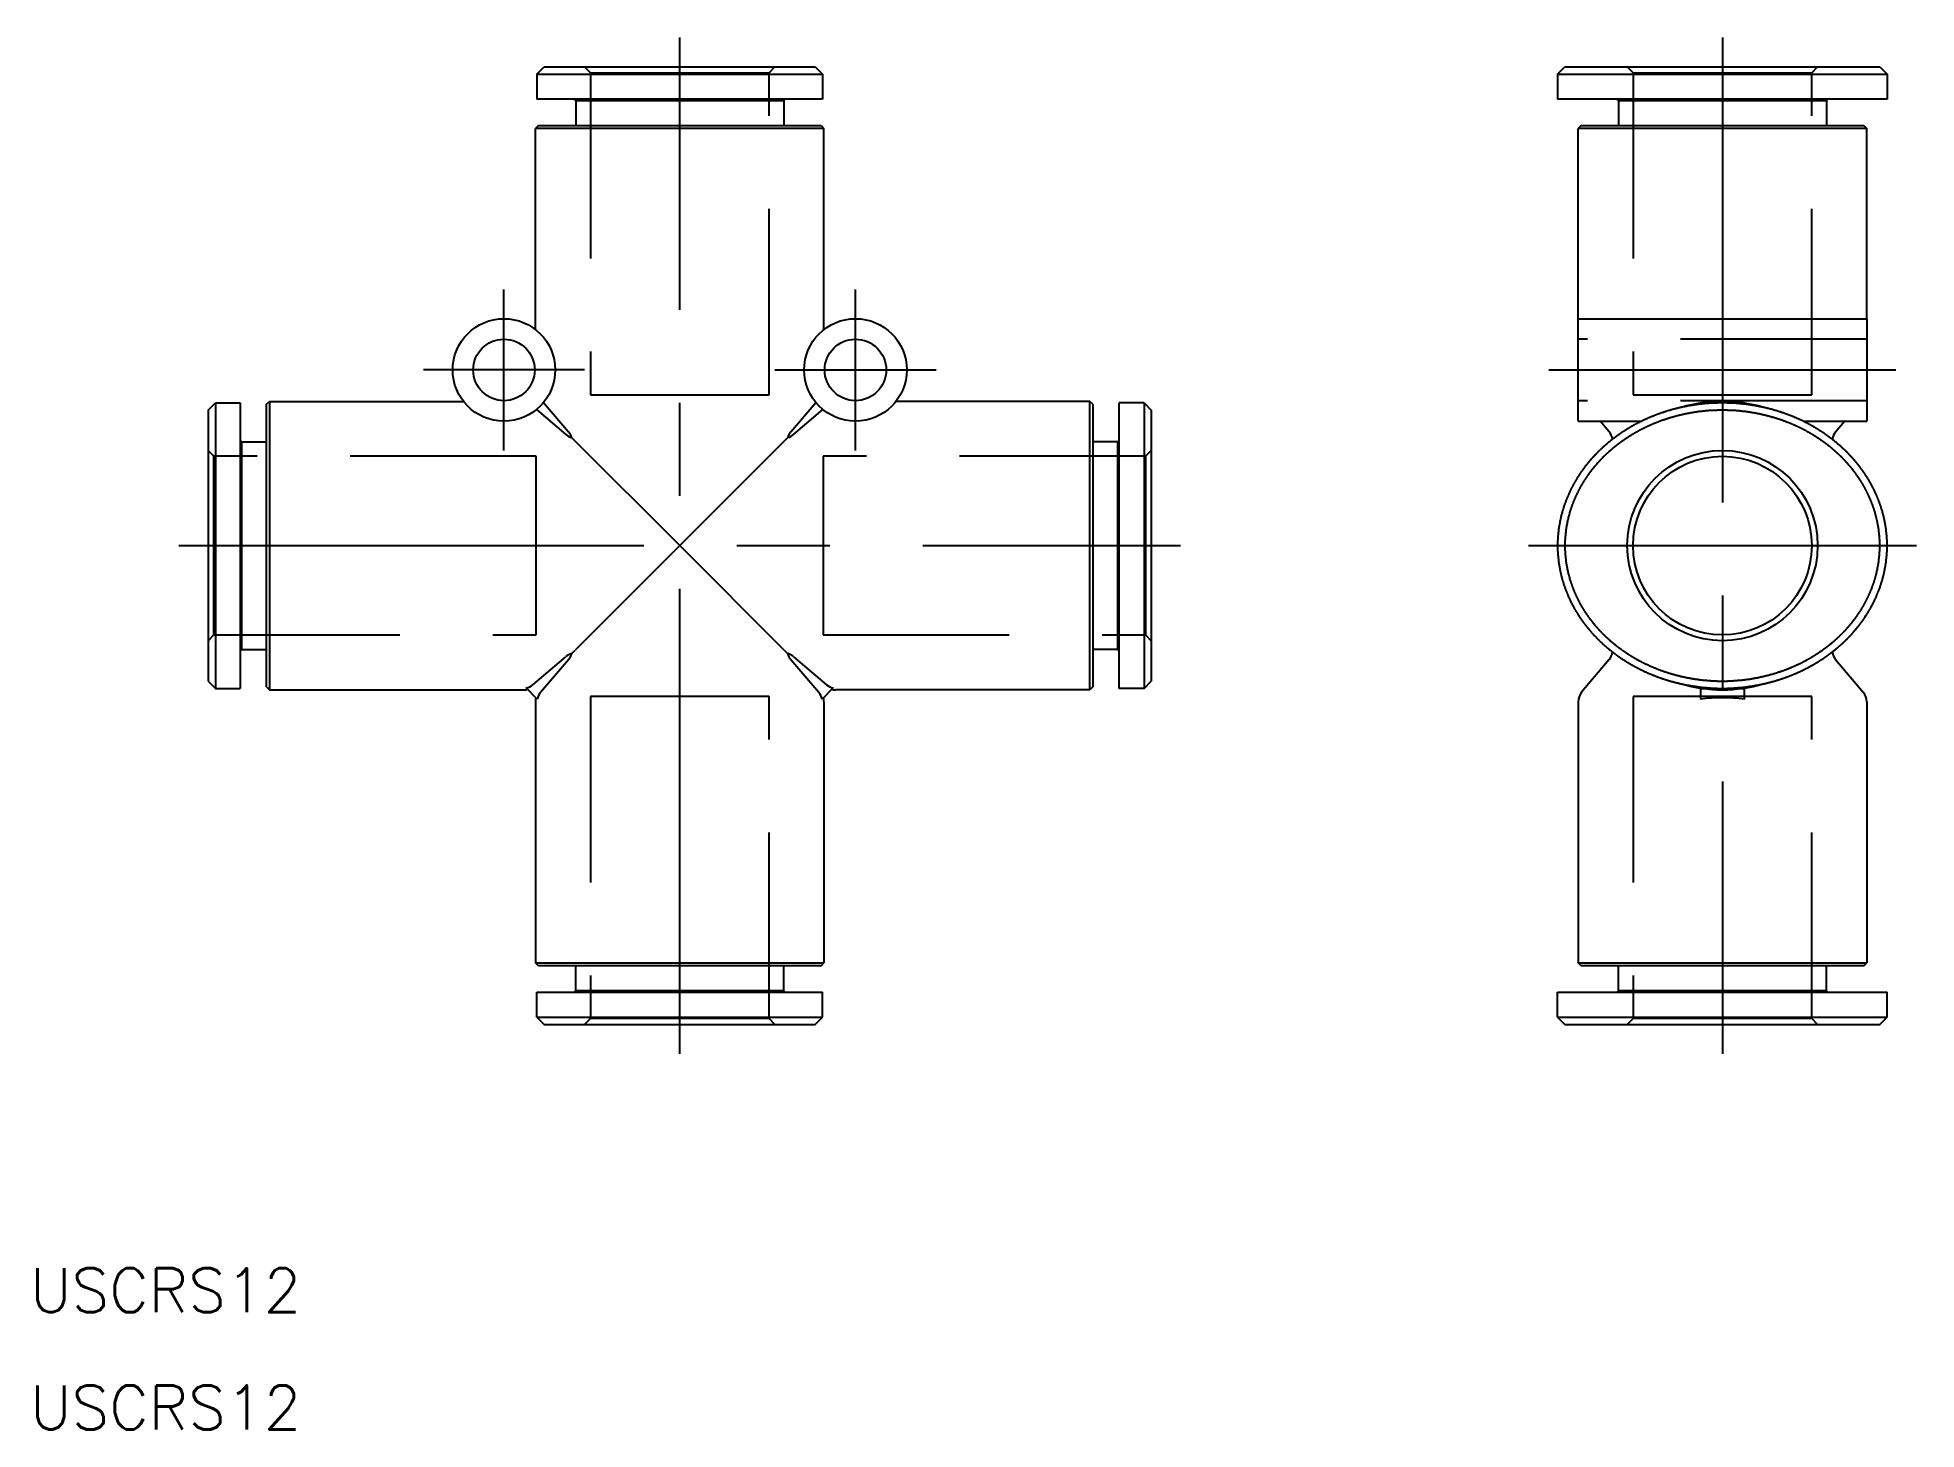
# Model space of a CAD drawing. Extents: x -76 to 52, y -60 to 35.
import ezdxf

# ---------------------------------------------------------------- set-up
doc = ezdxf.new("R2010")
doc.units = 0
doc.linetypes.add('CENTER', pattern=[50.8, 31.75, -6.35, 6.35, -6.35])
doc.linetypes.add('DASHED', pattern=[19.05, 12.7, -6.35])
doc.layers.get('0').update_dxf_attribs({"linetype": 'CONTINUOUS'})
doc.layers.add('CENTER', color=1, linetype='CENTER')
doc.styles.get("Standard").update_dxf_attribs({"font": 'txt.shx', "height": 3, "bigfont": 'bigfont.shx'})

msp = doc.modelspace()

# ---------------------------------------------------------------- texts
at = {"color": 7, "linetype": 'CONTINUOUS'}
for p in [(-76.55, -52.36), (-76.55, -60.36)]:
    msp.add_text('USCRS12', height=3, dxfattribs=at).set_placement(p)

# ---------------------------------------------------------------- linework, layer by layer
at = {"color": 7, "linetype": 'CONTINUOUS'}
for p, q in [((-41.95, 32.2), (-41.45, 32.7)), ((-41.95, 32.2), (-22.45, 32.2)), ((-41.95, 32.2), (-41.95, 30.5)), ((-41.45, 32.7), (-22.95, 32.7)), ((-22.95, 32.7), (-22.45, 32.2)), ((-22.45, 32.2), (-22.45, 30.5)), ((27.74, 32.2), (28.24, 32.7)), ((27.74, 32.2), (38.99, 32.2)), ((27.74, 32.2), (27.74, 30.5)), ((28.24, 32.7), (38.99, 32.7)), ((38.99, 32.7), (49.74, 32.7)), ((38.99, 32.2), (50.24, 32.2)), ((49.74, 32.7), (50.24, 32.2)), ((50.24, 32.2), (50.24, 30.5)), ((-22.45, 30.5), (-41.95, 30.5)), ((-39.3, 30.4), (-39.4, 30.5)), ((-39.3, 30.4), (-25.1, 30.4)), ((-39.3, 30.4), (-39.3, 28.7)), ((-25.1, 30.4), (-25, 30.5)), ((-25.1, 30.4), (-25.1, 28.7)), ((50.24, 30.5), (27.74, 30.5)), ((31.89, 30.4), (31.79, 30.5)), ((31.89, 30.4), (46.09, 30.4)), ((31.89, 30.4), (31.89, 28.7)), ((46.09, 30.4), (46.19, 30.5)), ((46.09, 30.4), (46.09, 28.7)), ((-41.85, 28.7), (-42.05, 28.5)), ((-22.35, 28.5), (-42.05, 28.5)), ((-42.05, 14.76), (-42.05, 28.5)), ((-41.85, 28.7), (-22.55, 28.7)), ((-22.55, 28.7), (-22.35, 28.5)), ((-22.35, 14.76), (-22.35, 28.5)), ((29.34, 28.7), (29.14, 28.5)), ((48.84, 28.5), (29.14, 28.5)), ((29.14, 15.5), (29.14, 28.5)), ((29.34, 28.7), (48.64, 28.7)), ((48.64, 28.7), (48.84, 28.5)), ((48.84, 15.5), (48.84, 28.5)), ((29.14, 15.5), (48.84, 15.5)), ((29.14, 8.5), (29.14, 15.5)), ((48.84, 15.5), (48.84, 8.5)), ((-64.4, 9.25), (-63.9, 9.75)), ((-64.4, 9.25), (-64.4, -9.25)), ((-63.9, 9.75), (-63.9, -9.75)), ((-63.9, 9.75), (-62.2, 9.75)), ((-62.2, 9.75), (-62.2, -9.75)), ((-60.4, 9.65), (-60.2, 9.85)), ((-60.4, -9.65), (-60.4, 9.65)), ((-60.2, 9.85), (-60.2, -9.85)), ((-60.2, 9.85), (-46.96, 9.85)), ((-41.98, 9.29), (-39.98, 7.59)), ((-41.49, 9.78), (-39.79, 7.78)), ((-24.61, 7.78), (-22.91, 9.78)), ((-24.42, 7.59), (-22.42, 9.29)), ((-4.2, 9.85), (-17.44, 9.85)), ((-4.2, -9.85), (-4.2, 9.85)), ((-4, 9.65), (-4.2, 9.85)), ((-4, 9.65), (-4, -9.65)), ((-2.2, -9.75), (-2.2, 9.75)), ((-0.5, 9.75), (-2.2, 9.75)), ((-0.5, 9.75), (-0.5, -9.75)), ((-0.5, 9.75), (0, 9.25)), ((0, 9.25), (0, -9.25)), ((29.14, 8.5), (33.48, 8.5)), ((31.25, 7.78), (30.65, 8.5)), ((44.5, 8.5), (48.84, 8.5)), ((46.72, 7.78), (47.33, 8.5)), ((-62.1, 7.1), (-62.2, 7.2)), ((-62.1, -7.1), (-62.1, 7.1)), ((-62.1, 7.1), (-60.4, 7.1)), ((-39.58, 7.38), (-39.34, 7.14)), ((-32.2, 0), (-39.34, 7.14)), ((-25.06, 7.14), (-32.2, 0)), ((-25.06, 7.14), (-24.82, 7.38)), ((-2.3, 7.1), (-4, 7.1)), ((-2.3, 7.1), (-2.2, 7.2)), ((-2.3, 7.1), (-2.3, -7.1)), ((-32.2, 0), (-39.34, -7.14)), ((-25.06, -7.14), (-32.2, 0)), ((-62.1, -7.1), (-62.2, -7.2)), ((-62.1, -7.1), (-60.4, -7.1)), ((-42.22, -9.5), (-39.98, -7.59)), ((-39.58, -7.38), (-39.34, -7.14)), ((-25.06, -7.14), (-24.82, -7.38)), ((-24.42, -7.59), (-22.18, -9.5)), ((-2.3, -7.1), (-4, -7.1)), ((-2.3, -7.1), (-2.2, -7.2)), ((-41.7, -10.02), (-39.79, -7.78)), ((-24.61, -7.78), (-22.7, -10.02)), ((31.25, -7.78), (29.37, -10.02)), ((46.72, -7.78), (48.6, -10.02)), ((-64.4, -9.25), (-63.9, -9.75)), ((-63.9, -9.75), (-62.2, -9.75)), ((-60.4, -9.65), (-60.2, -9.85)), ((-60.2, -9.85), (-42.86, -9.85)), ((-41.92, -10.48), (-42.68, -9.72)), ((-21.72, -9.72), (-22.48, -10.48)), ((-4.2, -9.85), (-21.54, -9.85)), ((-4, -9.65), (-4.2, -9.85)), ((-0.5, -9.75), (-2.2, -9.75)), ((-0.5, -9.75), (0, -9.25)), ((37.49, -9.74), (37.49, -10.48)), ((40.49, -10.48), (40.49, -9.74)), ((-42.05, -10.66), (-42.05, -28.5)), ((-22.35, -10.66), (-22.35, -28.5)), ((29.14, -10.66), (29.14, -28.5)), ((48.84, -10.66), (48.84, -28.5)), ((-42.05, -28.5), (-22.35, -28.5)), ((-41.85, -28.7), (-42.05, -28.5)), ((-22.55, -28.7), (-41.85, -28.7)), ((-39.3, -30.4), (-39.3, -28.7)), ((-25.1, -30.4), (-25.1, -28.7)), ((-22.55, -28.7), (-22.35, -28.5)), ((29.14, -28.5), (48.84, -28.5)), ((29.34, -28.7), (29.14, -28.5)), ((48.64, -28.7), (29.34, -28.7)), ((31.89, -30.4), (31.89, -28.7)), ((46.09, -30.4), (46.09, -28.7)), ((48.64, -28.7), (48.84, -28.5)), ((-41.95, -30.5), (-22.45, -30.5)), ((-41.95, -32.2), (-41.95, -30.5)), ((-39.3, -30.4), (-39.4, -30.5)), ((-25.1, -30.4), (-39.3, -30.4)), ((-25.1, -30.4), (-25, -30.5)), ((-22.45, -32.2), (-22.45, -30.5)), ((27.74, -30.5), (50.24, -30.5)), ((27.74, -32.2), (27.74, -30.5)), ((31.89, -30.4), (31.79, -30.5)), ((46.09, -30.4), (31.89, -30.4)), ((46.09, -30.4), (46.19, -30.5)), ((50.24, -32.2), (50.24, -30.5)), ((-41.95, -32.2), (-22.45, -32.2)), ((-41.95, -32.2), (-41.45, -32.7)), ((-41.45, -32.7), (-22.95, -32.7)), ((-22.95, -32.7), (-22.45, -32.2)), ((27.74, -32.2), (38.99, -32.2)), ((27.74, -32.2), (28.24, -32.7)), ((28.24, -32.7), (38.99, -32.7)), ((38.99, -32.2), (50.24, -32.2)), ((38.99, -32.7), (49.74, -32.7)), ((49.74, -32.7), (50.24, -32.2))]:
    msp.add_line(p, q, dxfattribs=at)
at = {"color": 3, "linetype": 'DASHED'}
for p, q in [((-38.7, 32.7), (-38.3, 32.3)), ((-38.3, 32.3), (-38.3, 10.3)), ((-38.3, 32.3), (-26.1, 32.3)), ((-26.1, 32.3), (-25.7, 32.7)), ((-26.1, 10.3), (-26.1, 32.3)), ((32.49, 32.7), (32.89, 32.3)), ((32.89, 32.3), (45.09, 32.3)), ((32.89, 32.3), (32.89, 10.3)), ((45.09, 32.3), (45.49, 32.7)), ((45.09, 10.3), (45.09, 32.3)), ((48.84, 14.1), (29.14, 14.1)), ((-38.3, 10.3), (-26.1, 10.3)), ((32.89, 10.3), (45.09, 10.3)), ((48.84, 9.9), (29.14, 9.9)), ((-64, 6.1), (-64.4, 6.5)), ((0, 6.5), (-0.4, 6.1)), ((-64, -6.1), (-64, 6.1)), ((-42, 6.1), (-64, 6.1)), ((-42, -6.1), (-42, 6.1)), ((-22.4, 6.1), (-22.4, -6.1)), ((-0.4, 6.1), (-22.4, 6.1)), ((-0.4, 6.1), (-0.4, -6.1)), ((-64.4, -6.5), (-64, -6.1)), ((-64, -6.1), (-42, -6.1)), ((-22.4, -6.1), (-0.4, -6.1)), ((-0.4, -6.1), (0, -6.5)), ((-38.3, -10.3), (-38.3, -32.3)), ((-26.1, -10.3), (-38.3, -10.3)), ((-26.1, -32.3), (-26.1, -10.3)), ((45.09, -10.3), (32.89, -10.3)), ((32.89, -10.3), (32.89, -32.3)), ((45.09, -32.3), (45.09, -10.3)), ((-38.3, -32.3), (-38.7, -32.7)), ((-26.1, -32.3), (-38.3, -32.3)), ((-25.7, -32.7), (-26.1, -32.3)), ((32.89, -32.3), (32.49, -32.7)), ((45.09, -32.3), (32.89, -32.3)), ((45.49, -32.7), (45.09, -32.3))]:
    msp.add_line(p, q, dxfattribs=at)
at = {"color": 7}
for points in [[(38.99, -9.75, 0), (39, -9.75, 0), (39.02, -9.75, 0), (39.04, -9.75, 0), (39.05, -9.75, 0), (39.07, -9.75, 0), (39.09, -9.75, 0), (39.1, -9.75, 0), (39.12, -9.75, 0), (39.14, -9.75, 0), (39.15, -9.75, 0), (39.17, -9.75, 0), (39.19, -9.75, 0), (39.2, -9.75, 0), (39.22, -9.75, 0), (39.24, -9.75, 0), (39.25, -9.75, 0), (39.27, -9.75, 0), (39.29, -9.75, 0), (39.3, -9.75, 0), (39.32, -9.75, 0), (39.34, -9.75, 0), (39.35, -9.74, 0), (39.37, -9.74, 0), (39.39, -9.74, 0), (39.41, -9.74, 0), (39.42, -9.74, 0), (39.44, -9.74, 0), (39.46, -9.74, 0), (39.47, -9.74, 0), (39.49, -9.74, 0), (39.51, -9.74, 0), (39.52, -9.74, 0), (39.54, -9.74, 0), (39.56, -9.74, 0), (39.57, -9.74, 0), (39.59, -9.74, 0), (39.61, -9.74, 0), (39.62, -9.73, 0), (39.64, -9.73, 0), (39.66, -9.73, 0), (39.68, -9.73, 0), (39.69, -9.73, 0), (39.71, -9.73, 0), (39.73, -9.73, 0), (39.74, -9.73, 0), (39.76, -9.73, 0), (39.78, -9.73, 0), (39.8, -9.72, 0), (39.81, -9.72, 0), (39.83, -9.72, 0), (39.85, -9.72, 0), (39.86, -9.72, 0), (39.88, -9.72, 0), (39.9, -9.72, 0), (39.92, -9.72, 0), (39.93, -9.72, 0), (39.95, -9.71, 0), (39.97, -9.71, 0), (39.99, -9.71, 0), (40, -9.71, 0), (40.02, -9.71, 0), (40.04, -9.71, 0), (40.06, -9.71, 0), (40.07, -9.7, 0), (40.09, -9.7, 0), (40.11, -9.7, 0), (40.13, -9.7, 0), (40.14, -9.7, 0), (40.16, -9.7, 0), (40.18, -9.7, 0), (40.2, -9.69, 0), (40.22, -9.69, 0), (40.23, -9.69, 0), (40.25, -9.69, 0), (40.27, -9.69, 0), (40.29, -9.68, 0), (40.31, -9.68, 0), (40.32, -9.68, 0), (40.34, -9.68, 0), (40.36, -9.68, 0), (40.38, -9.68, 0), (40.4, -9.67, 0), (40.41, -9.67, 0), (40.43, -9.67, 0), (40.45, -9.67, 0), (40.47, -9.66, 0), (40.49, -9.66, 0), (40.51, -9.66, 0), (40.53, -9.66, 0), (40.55, -9.66, 0), (40.56, -9.65, 0), (40.58, -9.65, 0), (40.6, -9.65, 0), (40.62, -9.65, 0), (40.64, -9.64, 0), (40.66, -9.64, 0), (40.68, -9.64, 0), (40.7, -9.64, 0), (40.72, -9.63, 0), (40.74, -9.63, 0), (40.76, -9.63, 0), (40.77, -9.63, 0), (40.79, -9.62, 0), (40.81, -9.62, 0), (40.83, -9.62, 0), (40.85, -9.61, 0), (40.87, -9.61, 0), (40.89, -9.61, 0), (40.91, -9.61, 0), (40.93, -9.6, 0), (40.95, -9.6, 0), (40.97, -9.6, 0), (40.99, -9.59, 0), (41.01, -9.59, 0), (41.03, -9.59, 0), (41.05, -9.58, 0), (41.07, -9.58, 0), (41.09, -9.58, 0), (41.12, -9.57, 0), (41.14, -9.57, 0), (41.16, -9.57, 0), (41.18, -9.56, 0), (41.2, -9.56, 0), (41.22, -9.56, 0), (41.24, -9.55, 0), (41.26, -9.55, 0), (41.28, -9.54, 0), (41.3, -9.54, 0), (41.32, -9.54, 0), (41.35, -9.53, 0), (41.37, -9.53, 0), (41.39, -9.52, 0), (41.41, -9.52, 0), (41.43, -9.52, 0), (41.45, -9.51, 0), (41.48, -9.51, 0), (41.5, -9.5, 0), (41.52, -9.5, 0), (41.54, -9.49, 0), (41.56, -9.49, 0), (41.59, -9.49, 0), (41.61, -9.48, 0), (41.63, -9.48, 0), (41.65, -9.47, 0), (41.67, -9.47, 0), (41.7, -9.46, 0), (41.72, -9.46, 0), (41.74, -9.45, 0), (41.76, -9.45, 0), (41.79, -9.44, 0), (41.81, -9.44, 0), (41.83, -9.43, 0), (41.85, -9.43, 0), (41.88, -9.42, 0), (41.9, -9.42, 0), (41.92, -9.41, 0), (41.94, -9.41, 0), (41.97, -9.4, 0), (41.99, -9.4, 0), (42.01, -9.39, 0), (42.04, -9.38, 0), (42.06, -9.38, 0), (42.08, -9.37, 0), (42.11, -9.37, 0), (42.13, -9.36, 0), (42.15, -9.36, 0), (42.18, -9.35, 0), (42.2, -9.34, 0), (42.22, -9.34, 0), (42.25, -9.33, 0), (42.27, -9.33, 0), (42.29, -9.32, 0), (42.32, -9.31, 0), (42.34, -9.31, 0), (42.36, -9.3, 0), (42.39, -9.29, 0), (42.41, -9.29, 0), (42.43, -9.28, 0), (42.46, -9.27, 0), (42.48, -9.27, 0), (42.51, -9.26, 0), (42.53, -9.25, 0), (42.55, -9.25, 0), (42.58, -9.24, 0), (42.6, -9.23, 0), (42.62, -9.23, 0), (42.65, -9.22, 0), (42.67, -9.21, 0), (42.7, -9.2, 0), (42.72, -9.2, 0), (42.74, -9.19, 0), (42.77, -9.18, 0), (42.79, -9.17, 0), (42.82, -9.17, 0), (42.84, -9.16, 0), (42.87, -9.15, 0), (42.89, -9.14, 0), (42.91, -9.14, 0), (42.94, -9.13, 0), (42.96, -9.12, 0), (42.99, -9.11, 0), (43.01, -9.1, 0), (43.04, -9.1, 0), (43.06, -9.09, 0), (43.08, -9.08, 0), (43.11, -9.07, 0), (43.13, -9.06, 0), (43.16, -9.06, 0), (43.18, -9.05, 0), (43.21, -9.04, 0), (43.23, -9.03, 0), (43.26, -9.02, 0), (43.28, -9.01, 0), (43.3, -9, 0), (43.33, -8.99, 0), (43.35, -8.99, 0), (43.38, -8.98, 0), (43.4, -8.97, 0), (43.43, -8.96, 0), (43.45, -8.95, 0), (43.48, -8.94, 0), (43.5, -8.93, 0), (43.53, -8.92, 0), (43.55, -8.91, 0), (43.57, -8.9, 0), (43.6, -8.89, 0), (43.62, -8.88, 0), (43.65, -8.87, 0), (43.67, -8.86, 0), (43.7, -8.85, 0), (43.72, -8.84, 0), (43.75, -8.83, 0), (43.77, -8.82, 0), (43.8, -8.81, 0), (43.82, -8.8, 0), (43.85, -8.79, 0), (43.87, -8.78, 0), (43.9, -8.77, 0), (43.92, -8.76, 0), (43.95, -8.75, 0), (43.97, -8.74, 0), (43.99, -8.73, 0), (44.02, -8.72, 0), (44.04, -8.71, 0), (44.07, -8.7, 0), (44.09, -8.69, 0), (44.12, -8.68, 0), (44.14, -8.67, 0), (44.17, -8.65, 0), (44.19, -8.64, 0), (44.22, -8.63, 0), (44.24, -8.62, 0), (44.27, -8.61, 0), (44.29, -8.6, 0), (44.32, -8.59, 0), (44.34, -8.57, 0), (44.37, -8.56, 0), (44.39, -8.55, 0), (44.42, -8.54, 0), (44.44, -8.53, 0), (44.47, -8.52, 0), (44.49, -8.5, 0), (44.52, -8.49, 0), (44.54, -8.48, 0), (44.56, -8.47, 0), (44.59, -8.45, 0), (44.61, -8.44, 0), (44.64, -8.43, 0), (44.66, -8.42, 0), (44.69, -8.4, 0), (44.71, -8.39, 0), (44.74, -8.38, 0), (44.76, -8.37, 0), (44.79, -8.35, 0), (44.81, -8.34, 0), (44.84, -8.33, 0), (44.86, -8.31, 0), (44.89, -8.3, 0), (44.91, -8.29, 0), (44.94, -8.28, 0), (44.96, -8.26, 0), (44.98, -8.25, 0), (45.01, -8.24, 0), (45.03, -8.22, 0), (45.06, -8.21, 0), (45.08, -8.19, 0), (45.11, -8.18, 0), (45.13, -8.17, 0), (45.16, -8.15, 0), (45.18, -8.14, 0), (45.21, -8.12, 0), (45.23, -8.11, 0), (45.25, -8.1, 0), (45.28, -8.08, 0), (45.3, -8.07, 0), (45.33, -8.05, 0), (45.35, -8.04, 0), (45.38, -8.02, 0), (45.4, -8.01, 0), (45.43, -7.99, 0), (45.45, -7.98, 0), (45.47, -7.97, 0), (45.5, -7.95, 0), (45.52, -7.94, 0), (45.55, -7.92, 0), (45.57, -7.91, 0), (45.6, -7.89, 0), (45.62, -7.87, 0), (45.64, -7.86, 0), (45.67, -7.84, 0), (45.69, -7.83, 0), (45.72, -7.81, 0), (45.74, -7.8, 0), (45.76, -7.78, 0), (45.79, -7.77, 0), (45.81, -7.75, 0), (45.84, -7.73, 0), (45.86, -7.72, 0), (45.88, -7.7, 0), (45.91, -7.69, 0), (45.93, -7.67, 0), (45.96, -7.65, 0), (45.98, -7.64, 0), (46, -7.62, 0), (46.03, -7.6, 0), (46.05, -7.59, 0), (46.07, -7.57, 0), (46.1, -7.55, 0), (46.12, -7.54, 0), (46.14, -7.52, 0), (46.17, -7.5, 0), (46.19, -7.49, 0), (46.22, -7.47, 0), (46.24, -7.45, 0), (46.26, -7.44, 0), (46.29, -7.42, 0), (46.31, -7.4, 0), (46.33, -7.38, 0), (46.35, -7.37, 0), (46.38, -7.35, 0), (46.4, -7.33, 0), (46.42, -7.32, 0), (46.45, -7.3, 0), (46.47, -7.28, 0), (46.49, -7.26, 0), (46.52, -7.24, 0), (46.54, -7.23, 0), (46.56, -7.21, 0), (46.58, -7.19, 0), (46.61, -7.17, 0), (46.63, -7.15, 0), (46.65, -7.14, 0), (46.68, -7.12, 0), (46.7, -7.1, 0), (46.72, -7.08, 0), (46.74, -7.06, 0), (46.77, -7.04, 0), (46.79, -7.03, 0), (46.81, -7.01, 0), (46.83, -6.99, 0), (46.85, -6.97, 0), (46.88, -6.95, 0), (46.9, -6.93, 0), (46.92, -6.91, 0), (46.94, -6.89, 0), (46.96, -6.87, 0), (46.99, -6.85, 0), (47.01, -6.84, 0), (47.03, -6.82, 0), (47.05, -6.8, 0), (47.07, -6.78, 0), (47.1, -6.76, 0), (47.12, -6.74, 0), (47.14, -6.72, 0), (47.16, -6.7, 0), (47.18, -6.68, 0), (47.2, -6.66, 0), (47.22, -6.64, 0), (47.25, -6.62, 0), (47.27, -6.6, 0), (47.29, -6.58, 0), (47.31, -6.56, 0), (47.33, -6.54, 0), (47.35, -6.52, 0), (47.37, -6.5, 0), (47.39, -6.48, 0), (47.41, -6.46, 0), (47.43, -6.44, 0), (47.45, -6.42, 0), (47.48, -6.4, 0), (47.5, -6.38, 0), (47.52, -6.36, 0), (47.54, -6.34, 0), (47.56, -6.32, 0), (47.58, -6.3, 0), (47.6, -6.27, 0), (47.62, -6.25, 0), (47.64, -6.23, 0), (47.66, -6.21, 0), (47.68, -6.19, 0), (47.7, -6.17, 0), (47.72, -6.15, 0), (47.74, -6.13, 0), (47.76, -6.11, 0), (47.78, -6.09, 0), (47.8, -6.06, 0), (47.82, -6.04, 0), (47.83, -6.02, 0), (47.85, -6, 0), (47.87, -5.98, 0), (47.89, -5.96, 0), (47.91, -5.94, 0), (47.93, -5.91, 0), (47.95, -5.89, 0), (47.97, -5.87, 0), (47.99, -5.85, 0), (48.01, -5.83, 0), (48.02, -5.8, 0), (48.04, -5.78, 0), (48.06, -5.76, 0), (48.08, -5.74, 0), (48.1, -5.72, 0), (48.12, -5.7, 0), (48.14, -5.67, 0), (48.15, -5.65, 0), (48.17, -5.63, 0), (48.19, -5.61, 0), (48.21, -5.58, 0), (48.23, -5.56, 0), (48.24, -5.54, 0), (48.26, -5.52, 0), (48.28, -5.5, 0), (48.3, -5.47, 0), (48.31, -5.45, 0), (48.33, -5.43, 0), (48.35, -5.41, 0), (48.37, -5.38, 0), (48.38, -5.36, 0), (48.4, -5.34, 0), (48.42, -5.31, 0), (48.43, -5.29, 0), (48.45, -5.27, 0), (48.47, -5.25, 0), (48.49, -5.22, 0), (48.5, -5.2, 0), (48.52, -5.18, 0), (48.53, -5.16, 0), (48.55, -5.13, 0), (48.57, -5.11, 0), (48.58, -5.09, 0), (48.6, -5.06, 0), (48.62, -5.04, 0), (48.63, -5.02, 0), (48.65, -4.99, 0), (48.66, -4.97, 0), (48.68, -4.95, 0), (48.7, -4.92, 0), (48.71, -4.9, 0), (48.73, -4.88, 0), (48.74, -4.85, 0), (48.76, -4.83, 0), (48.77, -4.81, 0), (48.79, -4.78, 0), (48.8, -4.76, 0), (48.82, -4.74, 0), (48.83, -4.71, 0), (48.85, -4.69, 0), (48.86, -4.67, 0), (48.88, -4.64, 0), (48.89, -4.62, 0), (48.91, -4.6, 0), (48.92, -4.57, 0), (48.94, -4.55, 0), (48.95, -4.53, 0), (48.96, -4.5, 0), (48.98, -4.48, 0), (48.99, -4.46, 0), (49.01, -4.43, 0), (49.02, -4.41, 0), (49.03, -4.38, 0), (49.05, -4.36, 0), (49.06, -4.34, 0), (49.08, -4.31, 0), (49.09, -4.29, 0), (49.1, -4.27, 0), (49.12, -4.24, 0), (49.13, -4.22, 0), (49.14, -4.19, 0), (49.16, -4.17, 0), (49.17, -4.15, 0), (49.18, -4.12, 0), (49.19, -4.1, 0), (49.21, -4.07, 0), (49.22, -4.05, 0), (49.23, -4.03, 0), (49.25, -4, 0), (49.26, -3.98, 0), (49.27, -3.95, 0), (49.28, -3.93, 0), (49.29, -3.9, 0), (49.31, -3.88, 0), (49.32, -3.86, 0), (49.33, -3.83, 0), (49.34, -3.81, 0), (49.35, -3.78, 0), (49.37, -3.76, 0), (49.38, -3.74, 0), (49.39, -3.71, 0), (49.4, -3.69, 0), (49.41, -3.66, 0), (49.42, -3.64, 0), (49.44, -3.61, 0), (49.45, -3.59, 0), (49.46, -3.56, 0), (49.47, -3.54, 0), (49.48, -3.52, 0), (49.49, -3.49, 0), (49.5, -3.47, 0), (49.51, -3.44, 0), (49.52, -3.42, 0), (49.53, -3.39, 0), (49.54, -3.37, 0), (49.55, -3.34, 0), (49.56, -3.32, 0), (49.57, -3.29, 0), (49.58, -3.27, 0), (49.59, -3.25, 0), (49.6, -3.22, 0), (49.61, -3.2, 0), (49.62, -3.17, 0), (49.63, -3.15, 0), (49.64, -3.12, 0), (49.65, -3.1, 0), (49.66, -3.07, 0), (49.67, -3.05, 0), (49.68, -3.02, 0), (49.69, -3, 0), (49.7, -2.97, 0), (49.71, -2.95, 0), (49.72, -2.92, 0), (49.73, -2.9, 0), (49.74, -2.87, 0), (49.75, -2.85, 0), (49.75, -2.82, 0), (49.76, -2.8, 0), (49.77, -2.78, 0), (49.78, -2.75, 0), (49.79, -2.73, 0), (49.8, -2.7, 0), (49.8, -2.68, 0), (49.81, -2.65, 0), (49.82, -2.63, 0), (49.83, -2.6, 0), (49.84, -2.58, 0), (49.84, -2.55, 0), (49.85, -2.53, 0), (49.86, -2.5, 0), (49.87, -2.48, 0), (49.88, -2.45, 0), (49.88, -2.43, 0), (49.89, -2.4, 0), (49.9, -2.38, 0), (49.9, -2.35, 0), (49.91, -2.33, 0), (49.92, -2.3, 0), (49.93, -2.28, 0), (49.93, -2.25, 0), (49.94, -2.23, 0), (49.95, -2.2, 0), (49.95, -2.17, 0), (49.96, -2.15, 0), (49.97, -2.12, 0), (49.97, -2.1, 0), (49.98, -2.07, 0), (49.99, -2.05, 0), (49.99, -2.02, 0), (50, -2, 0), (50, -1.97, 0), (50.01, -1.95, 0), (50.02, -1.92, 0), (50.02, -1.9, 0), (50.03, -1.87, 0), (50.03, -1.85, 0), (50.04, -1.82, 0), (50.04, -1.8, 0), (50.05, -1.77, 0), (50.05, -1.75, 0), (50.06, -1.72, 0), (50.06, -1.7, 0), (50.07, -1.67, 0), (50.08, -1.65, 0), (50.08, -1.62, 0), (50.08, -1.59, 0), (50.09, -1.57, 0), (50.09, -1.54, 0), (50.1, -1.52, 0), (50.1, -1.49, 0), (50.11, -1.47, 0), (50.11, -1.44, 0), (50.12, -1.42, 0), (50.12, -1.39, 0), (50.13, -1.37, 0), (50.13, -1.34, 0), (50.13, -1.32, 0), (50.14, -1.29, 0), (50.14, -1.27, 0), (50.15, -1.24, 0), (50.15, -1.21, 0), (50.15, -1.19, 0), (50.16, -1.16, 0), (50.16, -1.14, 0), (50.16, -1.11, 0), (50.17, -1.09, 0), (50.17, -1.06, 0), (50.17, -1.04, 0), (50.18, -1.01, 0), (50.18, -0.99, 0), (50.18, -0.96, 0), (50.18, -0.94, 0), (50.19, -0.91, 0), (50.19, -0.88, 0), (50.19, -0.86, 0), (50.2, -0.83, 0), (50.2, -0.81, 0), (50.2, -0.78, 0), (50.2, -0.76, 0), (50.2, -0.73, 0), (50.21, -0.71, 0), (50.21, -0.68, 0), (50.21, -0.66, 0), (50.21, -0.63, 0), (50.21, -0.6, 0), (50.22, -0.58, 0), (50.22, -0.55, 0), (50.22, -0.53, 0), (50.22, -0.5, 0), (50.22, -0.48, 0), (50.22, -0.45, 0), (50.23, -0.43, 0), (50.23, -0.4, 0), (50.23, -0.38, 0), (50.23, -0.35, 0), (50.23, -0.32, 0), (50.23, -0.3, 0), (50.23, -0.27, 0), (50.23, -0.25, 0), (50.23, -0.22, 0), (50.23, -0.2, 0), (50.23, -0.17, 0), (50.24, -0.15, 0), (50.24, -0.12, 0), (50.24, -0.1, 0), (50.24, -0.07, 0), (50.24, -0.04, 0), (50.24, -0.02, 0), (50.24, 0.01, 0), (50.24, 0.03, 0), (50.24, 0.06, 0), (50.24, 0.08, 0), (50.24, 0.11, 0), (50.24, 0.13, 0), (50.23, 0.16, 0), (50.23, 0.18, 0), (50.23, 0.21, 0), (50.23, 0.24, 0), (50.23, 0.26, 0), (50.23, 0.29, 0), (50.23, 0.31, 0), (50.23, 0.34, 0), (50.23, 0.36, 0), (50.23, 0.39, 0), (50.23, 0.41, 0), (50.22, 0.44, 0), (50.22, 0.46, 0), (50.22, 0.49, 0), (50.22, 0.52, 0), (50.22, 0.54, 0), (50.22, 0.57, 0), (50.22, 0.59, 0), (50.21, 0.62, 0), (50.21, 0.64, 0), (50.21, 0.67, 0), (50.21, 0.69, 0), (50.21, 0.72, 0), (50.2, 0.74, 0), (50.2, 0.77, 0), (50.2, 0.8, 0), (50.2, 0.82, 0), (50.19, 0.85, 0), (50.19, 0.87, 0), (50.19, 0.9, 0), (50.19, 0.92, 0), (50.18, 0.95, 0), (50.18, 0.97, 0), (50.18, 1, 0), (50.17, 1.02, 0), (50.17, 1.05, 0), (50.17, 1.07, 0), (50.16, 1.1, 0), (50.16, 1.12, 0), (50.16, 1.15, 0), (50.15, 1.17, 0), (50.15, 1.2, 0), (50.15, 1.23, 0), (50.14, 1.25, 0), (50.14, 1.28, 0), (50.14, 1.3, 0), (50.13, 1.33, 0), (50.13, 1.35, 0), (50.12, 1.38, 0), (50.12, 1.4, 0), (50.12, 1.43, 0), (50.11, 1.45, 0), (50.11, 1.48, 0), (50.1, 1.5, 0), (50.1, 1.53, 0), (50.09, 1.55, 0), (50.09, 1.58, 0), (50.08, 1.6, 0), (50.08, 1.63, 0), (50.07, 1.65, 0), (50.07, 1.68, 0), (50.06, 1.7, 0), (50.06, 1.73, 0), (50.05, 1.75, 0), (50.05, 1.78, 0), (50.04, 1.8, 0), (50.04, 1.83, 0), (50.03, 1.85, 0), (50.03, 1.88, 0), (50.02, 1.9, 0), (50.01, 1.93, 0), (50.01, 1.95, 0), (50, 1.98, 0), (50, 2, 0), (49.99, 2.03, 0), (49.98, 2.05, 0), (49.98, 2.08, 0), (49.97, 2.1, 0), (49.97, 2.13, 0), (49.96, 2.15, 0), (49.95, 2.18, 0), (49.95, 2.2, 0), (49.94, 2.23, 0), (49.93, 2.25, 0), (49.93, 2.27, 0), (49.92, 2.3, 0), (49.91, 2.32, 0), (49.91, 2.35, 0), (49.9, 2.37, 0), (49.89, 2.4, 0), (49.88, 2.42, 0), (49.88, 2.45, 0), (49.87, 2.47, 0), (49.86, 2.5, 0), (49.85, 2.52, 0), (49.85, 2.54, 0), (49.84, 2.57, 0), (49.83, 2.59, 0), (49.82, 2.62, 0), (49.82, 2.64, 0), (49.81, 2.67, 0), (49.8, 2.69, 0), (49.79, 2.71, 0), (49.78, 2.74, 0), (49.78, 2.76, 0), (49.77, 2.79, 0), (49.76, 2.81, 0), (49.75, 2.84, 0), (49.74, 2.86, 0), (49.73, 2.88, 0), (49.72, 2.91, 0), (49.72, 2.93, 0), (49.71, 2.96, 0), (49.7, 2.98, 0), (49.69, 3, 0), (49.68, 3.03, 0), (49.67, 3.05, 0), (49.66, 3.08, 0), (49.65, 3.1, 0), (49.64, 3.12, 0), (49.63, 3.15, 0), (49.62, 3.17, 0), (49.62, 3.19, 0), (49.61, 3.22, 0), (49.6, 3.24, 0), (49.59, 3.27, 0), (49.58, 3.29, 0), (49.57, 3.31, 0), (49.56, 3.34, 0), (49.55, 3.36, 0), (49.54, 3.38, 0), (49.53, 3.41, 0), (49.52, 3.43, 0), (49.51, 3.45, 0), (49.5, 3.48, 0), (49.49, 3.5, 0), (49.48, 3.52, 0), (49.47, 3.55, 0), (49.45, 3.57, 0), (49.44, 3.59, 0), (49.43, 3.62, 0), (49.42, 3.64, 0), (49.41, 3.66, 0), (49.4, 3.69, 0), (49.39, 3.71, 0), (49.38, 3.73, 0), (49.37, 3.76, 0), (49.36, 3.78, 0), (49.35, 3.8, 0), (49.33, 3.82, 0), (49.32, 3.85, 0), (49.31, 3.87, 0), (49.3, 3.89, 0), (49.29, 3.92, 0), (49.28, 3.94, 0), (49.27, 3.96, 0), (49.25, 3.98, 0), (49.24, 4.01, 0), (49.23, 4.03, 0), (49.22, 4.05, 0), (49.21, 4.07, 0), (49.2, 4.1, 0), (49.18, 4.12, 0), (49.17, 4.14, 0), (49.16, 4.16, 0), (49.15, 4.19, 0), (49.13, 4.21, 0), (49.12, 4.23, 0), (49.11, 4.25, 0), (49.1, 4.28, 0), (49.08, 4.3, 0), (49.07, 4.32, 0), (49.06, 4.34, 0), (49.05, 4.36, 0), (49.03, 4.39, 0), (49.02, 4.41, 0), (49.01, 4.43, 0), (49, 4.45, 0), (48.98, 4.47, 0), (48.97, 4.49, 0), (48.96, 4.52, 0), (48.94, 4.54, 0), (48.93, 4.56, 0), (48.92, 4.58, 0), (48.9, 4.6, 0), (48.89, 4.63, 0), (48.88, 4.65, 0), (48.86, 4.67, 0), (48.85, 4.69, 0), (48.84, 4.71, 0), (48.82, 4.73, 0), (48.81, 4.75, 0), (48.79, 4.77, 0), (48.78, 4.8, 0), (48.77, 4.82, 0), (48.75, 4.84, 0), (48.74, 4.86, 0), (48.73, 4.88, 0), (48.71, 4.9, 0), (48.7, 4.92, 0), (48.68, 4.94, 0), (48.67, 4.96, 0), (48.65, 4.99, 0), (48.64, 5.01, 0), (48.63, 5.03, 0), (48.61, 5.05, 0), (48.6, 5.07, 0), (48.58, 5.09, 0), (48.57, 5.11, 0), (48.55, 5.13, 0), (48.54, 5.15, 0), (48.52, 5.17, 0), (48.51, 5.19, 0), (48.49, 5.21, 0), (48.48, 5.23, 0), (48.46, 5.25, 0), (48.45, 5.27, 0), (48.43, 5.29, 0), (48.42, 5.31, 0), (48.4, 5.33, 0), (48.39, 5.35, 0), (48.37, 5.37, 0), (48.36, 5.4, 0), (48.34, 5.42, 0), (48.33, 5.44, 0), (48.31, 5.45, 0), (48.3, 5.47, 0), (48.28, 5.49, 0), (48.26, 5.51, 0), (48.25, 5.53, 0), (48.23, 5.55, 0), (48.22, 5.57, 0), (48.2, 5.59, 0), (48.19, 5.61, 0), (48.17, 5.63, 0), (48.15, 5.65, 0), (48.14, 5.67, 0), (48.12, 5.69, 0), (48.1, 5.71, 0), (48.09, 5.73, 0), (48.07, 5.75, 0), (48.06, 5.77, 0), (48.04, 5.79, 0), (48.02, 5.81, 0), (48.01, 5.83, 0), (47.99, 5.84, 0), (47.97, 5.86, 0), (47.96, 5.88, 0), (47.94, 5.9, 0), (47.92, 5.92, 0), (47.91, 5.94, 0), (47.89, 5.96, 0), (47.87, 5.98, 0), (47.86, 6, 0), (47.84, 6.01, 0), (47.82, 6.03, 0), (47.81, 6.05, 0), (47.79, 6.07, 0), (47.77, 6.09, 0), (47.76, 6.11, 0), (47.74, 6.13, 0), (47.72, 6.14, 0), (47.7, 6.16, 0), (47.69, 6.18, 0), (47.67, 6.2, 0), (47.65, 6.22, 0), (47.63, 6.24, 0), (47.62, 6.25, 0), (47.6, 6.27, 0), (47.58, 6.29, 0), (47.56, 6.31, 0), (47.55, 6.33, 0), (47.53, 6.34, 0), (47.51, 6.36, 0), (47.49, 6.38, 0), (47.48, 6.4, 0), (47.46, 6.42, 0), (47.44, 6.43, 0), (47.42, 6.45, 0), (47.4, 6.47, 0), (47.39, 6.49, 0), (47.37, 6.5, 0), (47.35, 6.52, 0), (47.33, 6.54, 0), (47.31, 6.56, 0), (47.3, 6.57, 0), (47.28, 6.59, 0), (47.26, 6.61, 0), (47.24, 6.62, 0), (47.22, 6.64, 0), (47.2, 6.66, 0), (47.19, 6.68, 0), (47.17, 6.69, 0), (47.15, 6.71, 0), (47.13, 6.73, 0), (47.11, 6.74, 0), (47.09, 6.76, 0), (47.07, 6.78, 0), (47.05, 6.79, 0), (47.04, 6.81, 0), (47.02, 6.83, 0), (47, 6.84, 0), (46.98, 6.86, 0), (46.96, 6.88, 0), (46.94, 6.89, 0), (46.92, 6.91, 0), (46.9, 6.93, 0), (46.88, 6.94, 0), (46.87, 6.96, 0), (46.85, 6.98, 0), (46.83, 6.99, 0), (46.81, 7.01, 0), (46.79, 7.02, 0), (46.77, 7.04, 0), (46.75, 7.06, 0), (46.73, 7.07, 0), (46.71, 7.09, 0), (46.69, 7.1, 0), (46.67, 7.12, 0), (46.65, 7.14, 0), (46.63, 7.15, 0), (46.61, 7.17, 0), (46.59, 7.18, 0), (46.57, 7.2, 0), (46.55, 7.21, 0), (46.53, 7.23, 0), (46.51, 7.25, 0), (46.49, 7.26, 0), (46.47, 7.28, 0), (46.45, 7.29, 0), (46.43, 7.31, 0), (46.41, 7.32, 0), (46.39, 7.34, 0), (46.37, 7.35, 0), (46.35, 7.37, 0), (46.33, 7.38, 0), (46.31, 7.4, 0), (46.29, 7.41, 0), (46.27, 7.43, 0), (46.25, 7.44, 0), (46.23, 7.46, 0), (46.21, 7.47, 0), (46.19, 7.49, 0), (46.17, 7.5, 0), (46.15, 7.52, 0), (46.13, 7.53, 0), (46.11, 7.55, 0), (46.09, 7.56, 0), (46.07, 7.57, 0), (46.05, 7.59, 0), (46.03, 7.6, 0), (46.01, 7.62, 0), (45.99, 7.63, 0), (45.97, 7.65, 0), (45.95, 7.66, 0), (45.92, 7.67, 0), (45.9, 7.69, 0), (45.88, 7.7, 0), (45.86, 7.72, 0), (45.84, 7.73, 0), (45.82, 7.74, 0), (45.8, 7.76, 0), (45.78, 7.77, 0), (45.76, 7.79, 0), (45.74, 7.8, 0), (45.72, 7.81, 0), (45.69, 7.83, 0), (45.67, 7.84, 0), (45.65, 7.85, 0), (45.63, 7.87, 0), (45.61, 7.88, 0), (45.59, 7.89, 0), (45.57, 7.91, 0), (45.55, 7.92, 0), (45.52, 7.93, 0), (45.5, 7.95, 0), (45.48, 7.96, 0), (45.46, 7.97, 0), (45.44, 7.99, 0), (45.42, 8, 0), (45.4, 8.01, 0), (45.37, 8.03, 0), (45.35, 8.04, 0), (45.33, 8.05, 0), (45.31, 8.06, 0), (45.29, 8.08, 0), (45.27, 8.09, 0), (45.24, 8.1, 0), (45.22, 8.11, 0), (45.2, 8.13, 0), (45.18, 8.14, 0), (45.16, 8.15, 0), (45.14, 8.16, 0), (45.11, 8.18, 0), (45.09, 8.19, 0), (45.07, 8.2, 0), (45.05, 8.21, 0), (45.03, 8.23, 0), (45, 8.24, 0), (44.98, 8.25, 0), (44.96, 8.26, 0), (44.94, 8.27, 0), (44.92, 8.29, 0), (44.89, 8.3, 0), (44.87, 8.31, 0), (44.85, 8.32, 0), (44.83, 8.33, 0), (44.8, 8.34, 0), (44.78, 8.36, 0), (44.76, 8.37, 0), (44.74, 8.38, 0), (44.72, 8.39, 0), (44.69, 8.4, 0), (44.67, 8.41, 0), (44.65, 8.42, 0), (44.63, 8.44, 0), (44.6, 8.45, 0), (44.58, 8.46, 0), (44.56, 8.47, 0), (44.54, 8.48, 0), (44.51, 8.49, 0), (44.49, 8.5, 0), (44.47, 8.51, 0), (44.45, 8.52, 0), (44.42, 8.54, 0), (44.4, 8.55, 0), (44.38, 8.56, 0), (44.36, 8.57, 0), (44.33, 8.58, 0), (44.31, 8.59, 0), (44.29, 8.6, 0), (44.27, 8.61, 0), (44.24, 8.62, 0), (44.22, 8.63, 0), (44.2, 8.64, 0), (44.17, 8.65, 0), (44.15, 8.66, 0), (44.13, 8.67, 0), (44.11, 8.68, 0), (44.08, 8.69, 0), (44.06, 8.7, 0), (44.04, 8.71, 0), (44.01, 8.72, 0), (43.99, 8.73, 0), (43.97, 8.74, 0), (43.95, 8.75, 0), (43.92, 8.76, 0), (43.9, 8.77, 0), (43.88, 8.78, 0), (43.85, 8.79, 0), (43.83, 8.8, 0), (43.81, 8.81, 0), (43.78, 8.82, 0), (43.76, 8.83, 0), (43.74, 8.84, 0), (43.72, 8.85, 0), (43.69, 8.86, 0), (43.67, 8.87, 0), (43.65, 8.87, 0), (43.62, 8.88, 0), (43.6, 8.89, 0), (43.58, 8.9, 0), (43.55, 8.91, 0), (43.53, 8.92, 0), (43.51, 8.93, 0), (43.48, 8.94, 0), (43.46, 8.95, 0), (43.44, 8.95, 0), (43.41, 8.96, 0), (43.39, 8.97, 0), (43.37, 8.98, 0), (43.34, 8.99, 0), (43.32, 9, 0), (43.3, 9.01, 0), (43.27, 9.01, 0), (43.25, 9.02, 0), (43.23, 9.03, 0), (43.2, 9.04, 0), (43.18, 9.05, 0), (43.15, 9.06, 0), (43.13, 9.06, 0), (43.11, 9.07, 0), (43.08, 9.08, 0), (43.06, 9.09, 0), (43.04, 9.1, 0), (43.01, 9.1, 0), (42.99, 9.11, 0), (42.97, 9.12, 0), (42.94, 9.13, 0), (42.92, 9.14, 0), (42.89, 9.14, 0), (42.87, 9.15, 0), (42.85, 9.16, 0), (42.82, 9.17, 0), (42.8, 9.17, 0), (42.78, 9.18, 0), (42.75, 9.19, 0), (42.73, 9.2, 0), (42.7, 9.2, 0), (42.68, 9.21, 0), (42.66, 9.22, 0), (42.63, 9.22, 0), (42.61, 9.23, 0), (42.58, 9.24, 0), (42.56, 9.24, 0), (42.54, 9.25, 0), (42.51, 9.26, 0), (42.49, 9.27, 0), (42.46, 9.27, 0), (42.44, 9.28, 0), (42.42, 9.29, 0), (42.39, 9.29, 0), (42.37, 9.3, 0), (42.34, 9.31, 0), (42.32, 9.31, 0), (42.3, 9.32, 0), (42.27, 9.32, 0), (42.25, 9.33, 0), (42.22, 9.34, 0), (42.2, 9.34, 0), (42.18, 9.35, 0), (42.15, 9.36, 0), (42.13, 9.36, 0), (42.1, 9.37, 0), (42.08, 9.37, 0), (42.06, 9.38, 0), (42.03, 9.39, 0), (42.01, 9.39, 0), (41.98, 9.4, 0), (41.96, 9.4, 0), (41.93, 9.41, 0), (41.91, 9.41, 0), (41.89, 9.42, 0), (41.86, 9.43, 0), (41.84, 9.43, 0), (41.81, 9.44, 0), (41.79, 9.44, 0), (41.76, 9.45, 0), (41.74, 9.45, 0), (41.72, 9.46, 0), (41.69, 9.46, 0), (41.67, 9.47, 0), (41.64, 9.47, 0), (41.62, 9.48, 0), (41.59, 9.48, 0), (41.57, 9.49, 0), (41.55, 9.49, 0), (41.52, 9.5, 0), (41.5, 9.5, 0), (41.47, 9.51, 0), (41.45, 9.51, 0), (41.42, 9.52, 0), (41.4, 9.52, 0), (41.37, 9.53, 0), (41.35, 9.53, 0), (41.33, 9.54, 0), (41.3, 9.54, 0), (41.28, 9.55, 0), (41.25, 9.55, 0), (41.23, 9.55, 0), (41.2, 9.56, 0), (41.18, 9.56, 0), (41.15, 9.57, 0), (41.13, 9.57, 0), (41.1, 9.58, 0), (41.08, 9.58, 0), (41.06, 9.58, 0), (41.03, 9.59, 0), (41.01, 9.59, 0), (40.98, 9.6, 0), (40.96, 9.6, 0), (40.93, 9.6, 0), (40.91, 9.61, 0), (40.88, 9.61, 0), (40.86, 9.61, 0), (40.83, 9.62, 0), (40.81, 9.62, 0), (40.78, 9.62, 0), (40.76, 9.63, 0), (40.74, 9.63, 0), (40.71, 9.63, 0), (40.69, 9.64, 0), (40.66, 9.64, 0), (40.64, 9.64, 0), (40.61, 9.65, 0), (40.59, 9.65, 0), (40.56, 9.65, 0), (40.54, 9.66, 0), (40.51, 9.66, 0), (40.49, 9.66, 0), (40.46, 9.67, 0), (40.44, 9.67, 0), (40.41, 9.67, 0), (40.39, 9.67, 0), (40.37, 9.68, 0), (40.34, 9.68, 0), (40.32, 9.68, 0), (40.29, 9.68, 0), (40.27, 9.69, 0), (40.24, 9.69, 0), (40.22, 9.69, 0), (40.19, 9.69, 0), (40.17, 9.7, 0), (40.14, 9.7, 0), (40.12, 9.7, 0), (40.09, 9.7, 0), (40.07, 9.7, 0), (40.04, 9.71, 0), (40.02, 9.71, 0), (39.99, 9.71, 0), (39.97, 9.71, 0), (39.94, 9.71, 0), (39.92, 9.72, 0), (39.89, 9.72, 0), (39.87, 9.72, 0), (39.84, 9.72, 0), (39.82, 9.72, 0), (39.79, 9.72, 0), (39.77, 9.73, 0), (39.74, 9.73, 0), (39.72, 9.73, 0), (39.7, 9.73, 0), (39.67, 9.73, 0), (39.65, 9.73, 0), (39.62, 9.73, 0), (39.6, 9.74, 0), (39.57, 9.74, 0), (39.55, 9.74, 0), (39.52, 9.74, 0), (39.5, 9.74, 0), (39.47, 9.74, 0), (39.45, 9.74, 0), (39.42, 9.74, 0), (39.4, 9.74, 0), (39.37, 9.74, 0), (39.35, 9.74, 0), (39.32, 9.75, 0), (39.3, 9.75, 0), (39.27, 9.75, 0), (39.25, 9.75, 0), (39.22, 9.75, 0), (39.2, 9.75, 0), (39.17, 9.75, 0), (39.15, 9.75, 0), (39.12, 9.75, 0), (39.1, 9.75, 0), (39.07, 9.75, 0), (39.05, 9.75, 0), (39.02, 9.75, 0), (39, 9.75, 0), (38.97, 9.75, 0), (38.95, 9.75, 0), (38.92, 9.75, 0), (38.9, 9.75, 0), (38.87, 9.75, 0), (38.85, 9.75, 0), (38.82, 9.75, 0), (38.8, 9.75, 0), (38.77, 9.75, 0), (38.75, 9.75, 0), (38.73, 9.75, 0), (38.7, 9.75, 0), (38.68, 9.75, 0), (38.65, 9.75, 0), (38.63, 9.74, 0), (38.6, 9.74, 0), (38.58, 9.74, 0), (38.55, 9.74, 0), (38.53, 9.74, 0), (38.5, 9.74, 0), (38.48, 9.74, 0), (38.45, 9.74, 0), (38.43, 9.74, 0), (38.4, 9.74, 0), (38.38, 9.74, 0), (38.35, 9.73, 0), (38.33, 9.73, 0), (38.3, 9.73, 0), (38.28, 9.73, 0), (38.25, 9.73, 0), (38.23, 9.73, 0), (38.2, 9.73, 0), (38.18, 9.72, 0), (38.15, 9.72, 0), (38.13, 9.72, 0), (38.1, 9.72, 0), (38.08, 9.72, 0), (38.05, 9.72, 0), (38.03, 9.71, 0), (38, 9.71, 0), (37.98, 9.71, 0), (37.95, 9.71, 0), (37.93, 9.71, 0), (37.9, 9.7, 0), (37.88, 9.7, 0), (37.86, 9.7, 0), (37.83, 9.7, 0), (37.81, 9.7, 0), (37.78, 9.69, 0), (37.76, 9.69, 0), (37.73, 9.69, 0), (37.71, 9.69, 0), (37.68, 9.68, 0), (37.66, 9.68, 0), (37.63, 9.68, 0), (37.61, 9.68, 0), (37.58, 9.67, 0), (37.56, 9.67, 0), (37.53, 9.67, 0), (37.51, 9.67, 0), (37.48, 9.66, 0), (37.46, 9.66, 0), (37.43, 9.66, 0), (37.41, 9.65, 0), (37.39, 9.65, 0), (37.36, 9.65, 0), (37.34, 9.64, 0), (37.31, 9.64, 0), (37.29, 9.64, 0), (37.26, 9.63, 0), (37.24, 9.63, 0), (37.21, 9.63, 0), (37.19, 9.62, 0), (37.16, 9.62, 0), (37.14, 9.62, 0), (37.11, 9.61, 0), (37.09, 9.61, 0), (37.06, 9.61, 0), (37.04, 9.6, 0), (37.02, 9.6, 0), (36.99, 9.6, 0), (36.97, 9.59, 0), (36.94, 9.59, 0), (36.92, 9.58, 0), (36.89, 9.58, 0), (36.87, 9.58, 0), (36.84, 9.57, 0), (36.82, 9.57, 0), (36.79, 9.56, 0), (36.77, 9.56, 0), (36.75, 9.55, 0), (36.72, 9.55, 0), (36.7, 9.55, 0), (36.67, 9.54, 0), (36.65, 9.54, 0), (36.62, 9.53, 0), (36.6, 9.53, 0), (36.57, 9.52, 0), (36.55, 9.52, 0), (36.52, 9.51, 0), (36.5, 9.51, 0), (36.48, 9.5, 0), (36.45, 9.5, 0), (36.43, 9.49, 0), (36.4, 9.49, 0), (36.38, 9.48, 0), (36.35, 9.48, 0), (36.33, 9.47, 0), (36.31, 9.47, 0), (36.28, 9.46, 0), (36.26, 9.46, 0), (36.23, 9.45, 0), (36.21, 9.45, 0), (36.18, 9.44, 0), (36.16, 9.44, 0), (36.14, 9.43, 0), (36.11, 9.43, 0), (36.09, 9.42, 0), (36.06, 9.41, 0), (36.04, 9.41, 0), (36.01, 9.4, 0), (35.99, 9.4, 0), (35.97, 9.39, 0), (35.94, 9.39, 0), (35.92, 9.38, 0), (35.89, 9.37, 0), (35.87, 9.37, 0), (35.84, 9.36, 0), (35.82, 9.36, 0), (35.8, 9.35, 0), (35.77, 9.34, 0), (35.75, 9.34, 0), (35.72, 9.33, 0), (35.7, 9.32, 0), (35.68, 9.32, 0), (35.65, 9.31, 0), (35.63, 9.31, 0), (35.6, 9.3, 0), (35.58, 9.29, 0), (35.56, 9.29, 0), (35.53, 9.28, 0), (35.51, 9.27, 0), (35.48, 9.27, 0), (35.46, 9.26, 0), (35.44, 9.25, 0), (35.41, 9.24, 0), (35.39, 9.24, 0), (35.36, 9.23, 0), (35.34, 9.22, 0), (35.32, 9.22, 0), (35.29, 9.21, 0), (35.27, 9.2, 0), (35.24, 9.2, 0), (35.22, 9.19, 0), (35.2, 9.18, 0), (35.17, 9.17, 0), (35.15, 9.17, 0), (35.13, 9.16, 0), (35.1, 9.15, 0), (35.08, 9.14, 0), (35.05, 9.14, 0), (35.03, 9.13, 0), (35.01, 9.12, 0), (34.98, 9.11, 0), (34.96, 9.1, 0), (34.94, 9.1, 0), (34.91, 9.09, 0), (34.89, 9.08, 0), (34.87, 9.07, 0), (34.84, 9.06, 0), (34.82, 9.06, 0), (34.79, 9.05, 0), (34.77, 9.04, 0), (34.75, 9.03, 0), (34.72, 9.02, 0), (34.7, 9.01, 0), (34.68, 9.01, 0), (34.65, 9, 0), (34.63, 8.99, 0), (34.61, 8.98, 0), (34.58, 8.97, 0), (34.56, 8.96, 0), (34.54, 8.95, 0), (34.51, 8.95, 0), (34.49, 8.94, 0), (34.47, 8.93, 0), (34.44, 8.92, 0), (34.42, 8.91, 0), (34.4, 8.9, 0), (34.37, 8.89, 0), (34.35, 8.88, 0), (34.33, 8.87, 0), (34.3, 8.87, 0), (34.28, 8.86, 0), (34.26, 8.85, 0), (34.23, 8.84, 0), (34.21, 8.83, 0), (34.19, 8.82, 0), (34.16, 8.81, 0), (34.14, 8.8, 0), (34.12, 8.79, 0), (34.1, 8.78, 0), (34.07, 8.77, 0), (34.05, 8.76, 0), (34.03, 8.75, 0), (34, 8.74, 0), (33.98, 8.73, 0), (33.96, 8.72, 0), (33.93, 8.71, 0), (33.91, 8.7, 0), (33.89, 8.69, 0), (33.87, 8.68, 0), (33.84, 8.67, 0), (33.82, 8.66, 0), (33.8, 8.65, 0), (33.78, 8.64, 0), (33.75, 8.63, 0), (33.73, 8.62, 0), (33.71, 8.61, 0), (33.68, 8.6, 0), (33.66, 8.59, 0), (33.64, 8.58, 0), (33.62, 8.57, 0), (33.59, 8.56, 0), (33.57, 8.55, 0), (33.55, 8.54, 0), (33.53, 8.52, 0), (33.5, 8.51, 0), (33.48, 8.5, 0), (33.46, 8.49, 0), (33.44, 8.48, 0), (33.41, 8.47, 0), (33.39, 8.46, 0), (33.37, 8.45, 0), (33.35, 8.44, 0), (33.32, 8.42, 0), (33.3, 8.41, 0), (33.28, 8.4, 0), (33.26, 8.39, 0), (33.23, 8.38, 0), (33.21, 8.37, 0), (33.19, 8.36, 0), (33.17, 8.34, 0), (33.15, 8.33, 0), (33.12, 8.32, 0), (33.1, 8.31, 0), (33.08, 8.3, 0), (33.06, 8.29, 0), (33.03, 8.27, 0), (33.01, 8.26, 0), (32.99, 8.25, 0), (32.97, 8.24, 0), (32.95, 8.23, 0), (32.92, 8.21, 0), (32.9, 8.2, 0), (32.88, 8.19, 0), (32.86, 8.18, 0), (32.84, 8.16, 0), (32.82, 8.15, 0), (32.79, 8.14, 0), (32.77, 8.13, 0), (32.75, 8.11, 0), (32.73, 8.1, 0), (32.71, 8.09, 0), (32.69, 8.08, 0), (32.66, 8.06, 0), (32.64, 8.05, 0), (32.62, 8.04, 0), (32.6, 8.03, 0), (32.58, 8.01, 0), (32.56, 8, 0), (32.53, 7.99, 0), (32.51, 7.97, 0), (32.49, 7.96, 0), (32.47, 7.95, 0), (32.45, 7.93, 0), (32.43, 7.92, 0), (32.41, 7.91, 0), (32.38, 7.89, 0), (32.36, 7.88, 0), (32.34, 7.87, 0), (32.32, 7.85, 0), (32.3, 7.84, 0), (32.28, 7.83, 0), (32.26, 7.81, 0), (32.24, 7.8, 0), (32.22, 7.79, 0), (32.19, 7.77, 0), (32.17, 7.76, 0), (32.15, 7.74, 0), (32.13, 7.73, 0), (32.11, 7.72, 0), (32.09, 7.7, 0), (32.07, 7.69, 0), (32.05, 7.67, 0), (32.03, 7.66, 0), (32.01, 7.65, 0), (31.99, 7.63, 0), (31.97, 7.62, 0), (31.94, 7.6, 0), (31.92, 7.59, 0), (31.9, 7.57, 0), (31.88, 7.56, 0), (31.86, 7.55, 0), (31.84, 7.53, 0), (31.82, 7.52, 0), (31.8, 7.5, 0), (31.78, 7.49, 0), (31.76, 7.47, 0), (31.74, 7.46, 0), (31.72, 7.44, 0), (31.7, 7.43, 0), (31.68, 7.41, 0), (31.66, 7.4, 0), (31.64, 7.38, 0), (31.62, 7.37, 0), (31.6, 7.35, 0), (31.58, 7.34, 0), (31.56, 7.32, 0), (31.54, 7.31, 0), (31.52, 7.29, 0), (31.5, 7.28, 0), (31.48, 7.26, 0), (31.46, 7.25, 0), (31.44, 7.23, 0), (31.42, 7.21, 0), (31.4, 7.2, 0), (31.38, 7.18, 0), (31.36, 7.17, 0), (31.34, 7.15, 0), (31.32, 7.14, 0), (31.3, 7.12, 0), (31.28, 7.1, 0), (31.26, 7.09, 0), (31.24, 7.07, 0), (31.22, 7.06, 0), (31.2, 7.04, 0), (31.18, 7.02, 0), (31.17, 7.01, 0), (31.15, 6.99, 0), (31.13, 6.98, 0), (31.11, 6.96, 0), (31.09, 6.94, 0), (31.07, 6.93, 0), (31.05, 6.91, 0), (31.03, 6.89, 0), (31.01, 6.88, 0), (30.99, 6.86, 0), (30.97, 6.84, 0), (30.96, 6.83, 0), (30.94, 6.81, 0), (30.92, 6.79, 0), (30.9, 6.78, 0), (30.88, 6.76, 0), (30.86, 6.74, 0), (30.84, 6.73, 0), (30.82, 6.71, 0), (30.81, 6.69, 0), (30.79, 6.68, 0), (30.77, 6.66, 0), (30.75, 6.64, 0), (30.73, 6.62, 0), (30.71, 6.61, 0), (30.7, 6.59, 0), (30.68, 6.57, 0), (30.66, 6.56, 0), (30.64, 6.54, 0), (30.62, 6.52, 0), (30.6, 6.5, 0), (30.59, 6.49, 0), (30.57, 6.47, 0), (30.55, 6.45, 0), (30.53, 6.43, 0), (30.51, 6.42, 0), (30.5, 6.4, 0), (30.48, 6.38, 0), (30.46, 6.36, 0), (30.44, 6.34, 0), (30.43, 6.33, 0), (30.41, 6.31, 0), (30.39, 6.29, 0), (30.37, 6.27, 0), (30.36, 6.25, 0), (30.34, 6.24, 0), (30.32, 6.22, 0), (30.3, 6.2, 0), (30.29, 6.18, 0), (30.27, 6.16, 0), (30.25, 6.14, 0), (30.23, 6.13, 0), (30.22, 6.11, 0), (30.2, 6.09, 0), (30.18, 6.07, 0), (30.17, 6.05, 0), (30.15, 6.03, 0), (30.13, 6.01, 0), (30.12, 6, 0), (30.1, 5.98, 0), (30.08, 5.96, 0), (30.06, 5.94, 0), (30.05, 5.92, 0), (30.03, 5.9, 0), (30.01, 5.88, 0), (30, 5.86, 0), (29.98, 5.84, 0), (29.97, 5.83, 0), (29.95, 5.81, 0), (29.93, 5.79, 0), (29.92, 5.77, 0), (29.9, 5.75, 0), (29.88, 5.73, 0), (29.87, 5.71, 0), (29.85, 5.69, 0), (29.84, 5.67, 0), (29.82, 5.65, 0), (29.8, 5.63, 0), (29.79, 5.61, 0), (29.77, 5.59, 0), (29.76, 5.57, 0), (29.74, 5.55, 0), (29.72, 5.53, 0), (29.71, 5.51, 0), (29.69, 5.49, 0), (29.68, 5.47, 0), (29.66, 5.45, 0), (29.65, 5.44, 0), (29.63, 5.42, 0), (29.62, 5.4, 0), (29.6, 5.37, 0), (29.58, 5.35, 0), (29.57, 5.33, 0), (29.55, 5.31, 0), (29.54, 5.29, 0), (29.52, 5.27, 0), (29.51, 5.25, 0), (29.49, 5.23, 0), (29.48, 5.21, 0), (29.46, 5.19, 0), (29.45, 5.17, 0), (29.43, 5.15, 0), (29.42, 5.13, 0), (29.41, 5.11, 0), (29.39, 5.09, 0), (29.38, 5.07, 0), (29.36, 5.05, 0), (29.35, 5.03, 0), (29.33, 5.01, 0), (29.32, 4.99, 0), (29.3, 4.96, 0), (29.29, 4.94, 0), (29.28, 4.92, 0), (29.26, 4.9, 0), (29.25, 4.88, 0), (29.23, 4.86, 0), (29.22, 4.84, 0), (29.21, 4.82, 0), (29.19, 4.8, 0), (29.18, 4.78, 0), (29.16, 4.75, 0), (29.15, 4.73, 0), (29.14, 4.71, 0), (29.12, 4.69, 0), (29.11, 4.67, 0), (29.1, 4.65, 0), (29.08, 4.63, 0), (29.07, 4.6, 0), (29.06, 4.58, 0), (29.04, 4.56, 0), (29.03, 4.54, 0), (29.02, 4.52, 0), (29, 4.49, 0), (28.99, 4.47, 0), (28.98, 4.45, 0), (28.96, 4.43, 0), (28.95, 4.41, 0), (28.94, 4.39, 0), (28.93, 4.36, 0), (28.91, 4.34, 0), (28.9, 4.32, 0), (28.89, 4.3, 0), (28.88, 4.28, 0), (28.86, 4.25, 0), (28.85, 4.23, 0), (28.84, 4.21, 0), (28.83, 4.19, 0), (28.81, 4.16, 0), (28.8, 4.14, 0), (28.79, 4.12, 0), (28.78, 4.1, 0), (28.77, 4.07, 0), (28.75, 4.05, 0), (28.74, 4.03, 0), (28.73, 4.01, 0), (28.72, 3.98, 0), (28.71, 3.96, 0), (28.69, 3.94, 0), (28.68, 3.92, 0), (28.67, 3.89, 0), (28.66, 3.87, 0), (28.65, 3.85, 0), (28.64, 3.82, 0), (28.63, 3.8, 0), (28.62, 3.78, 0), (28.6, 3.76, 0), (28.59, 3.73, 0), (28.58, 3.71, 0), (28.57, 3.69, 0), (28.56, 3.66, 0), (28.55, 3.64, 0), (28.54, 3.62, 0), (28.53, 3.59, 0), (28.52, 3.57, 0), (28.51, 3.55, 0), (28.5, 3.52, 0), (28.49, 3.5, 0), (28.48, 3.48, 0), (28.47, 3.45, 0), (28.46, 3.43, 0), (28.45, 3.41, 0), (28.44, 3.38, 0), (28.43, 3.36, 0), (28.42, 3.34, 0), (28.41, 3.31, 0), (28.4, 3.29, 0), (28.39, 3.27, 0), (28.38, 3.24, 0), (28.37, 3.22, 0), (28.36, 3.19, 0), (28.35, 3.17, 0), (28.34, 3.15, 0), (28.33, 3.12, 0), (28.32, 3.1, 0), (28.31, 3.08, 0), (28.3, 3.05, 0), (28.29, 3.03, 0), (28.28, 3, 0), (28.27, 2.98, 0), (28.27, 2.96, 0), (28.26, 2.93, 0), (28.25, 2.91, 0), (28.24, 2.88, 0), (28.23, 2.86, 0), (28.22, 2.84, 0), (28.21, 2.81, 0), (28.21, 2.79, 0), (28.2, 2.76, 0), (28.19, 2.74, 0), (28.18, 2.71, 0), (28.17, 2.69, 0), (28.17, 2.67, 0), (28.16, 2.64, 0), (28.15, 2.62, 0), (28.14, 2.59, 0), (28.13, 2.57, 0), (28.13, 2.54, 0), (28.12, 2.52, 0), (28.11, 2.5, 0), (28.1, 2.47, 0), (28.1, 2.45, 0), (28.09, 2.42, 0), (28.08, 2.4, 0), (28.07, 2.37, 0), (28.07, 2.35, 0), (28.06, 2.32, 0), (28.05, 2.3, 0), (28.05, 2.27, 0), (28.04, 2.25, 0), (28.03, 2.23, 0), (28.03, 2.2, 0), (28.02, 2.18, 0), (28.01, 2.15, 0), (28.01, 2.13, 0), (28, 2.1, 0), (27.99, 2.08, 0), (27.99, 2.05, 0), (27.98, 2.03, 0), (27.98, 2, 0), (27.97, 1.98, 0), (27.96, 1.95, 0), (27.96, 1.93, 0), (27.95, 1.9, 0), (27.95, 1.88, 0), (27.94, 1.85, 0), (27.94, 1.83, 0), (27.93, 1.8, 0), (27.93, 1.78, 0), (27.92, 1.75, 0), (27.91, 1.73, 0), (27.91, 1.7, 0), (27.9, 1.68, 0), (27.9, 1.65, 0), (27.89, 1.63, 0), (27.89, 1.6, 0), (27.88, 1.58, 0), (27.88, 1.55, 0), (27.88, 1.53, 0), (27.87, 1.5, 0), (27.87, 1.48, 0), (27.86, 1.45, 0), (27.86, 1.43, 0), (27.85, 1.4, 0), (27.85, 1.38, 0), (27.84, 1.35, 0), (27.84, 1.33, 0), (27.84, 1.3, 0), (27.83, 1.28, 0), (27.83, 1.25, 0), (27.83, 1.23, 0), (27.82, 1.2, 0), (27.82, 1.17, 0), (27.81, 1.15, 0), (27.81, 1.12, 0), (27.81, 1.1, 0), (27.8, 1.07, 0), (27.8, 1.05, 0), (27.8, 1.02, 0), (27.8, 1, 0), (27.79, 0.97, 0), (27.79, 0.95, 0), (27.79, 0.92, 0), (27.78, 0.9, 0), (27.78, 0.87, 0), (27.78, 0.85, 0), (27.78, 0.82, 0), (27.77, 0.8, 0), (27.77, 0.77, 0), (27.77, 0.74, 0), (27.77, 0.72, 0), (27.76, 0.69, 0), (27.76, 0.67, 0), (27.76, 0.64, 0), (27.76, 0.62, 0), (27.76, 0.59, 0), (27.76, 0.57, 0), (27.75, 0.54, 0), (27.75, 0.52, 0), (27.75, 0.49, 0), (27.75, 0.46, 0), (27.75, 0.44, 0), (27.75, 0.41, 0), (27.75, 0.39, 0), (27.74, 0.36, 0), (27.74, 0.34, 0), (27.74, 0.31, 0), (27.74, 0.29, 0), (27.74, 0.26, 0), (27.74, 0.24, 0), (27.74, 0.21, 0), (27.74, 0.18, 0), (27.74, 0.16, 0), (27.74, 0.13, 0), (27.74, 0.11, 0), (27.74, 0.08, 0), (27.74, 0.06, 0), (27.74, 0.03, 0), (27.74, 0.01, 0), (27.74, -0.02, 0), (27.74, -0.04, 0), (27.74, -0.07, 0), (27.74, -0.1, 0), (27.74, -0.12, 0), (27.74, -0.15, 0), (27.74, -0.17, 0), (27.74, -0.2, 0), (27.74, -0.22, 0), (27.74, -0.25, 0), (27.74, -0.27, 0), (27.74, -0.3, 0), (27.74, -0.32, 0), (27.74, -0.35, 0), (27.74, -0.38, 0), (27.75, -0.4, 0), (27.75, -0.43, 0), (27.75, -0.45, 0), (27.75, -0.48, 0), (27.75, -0.5, 0), (27.75, -0.53, 0), (27.75, -0.55, 0), (27.76, -0.58, 0), (27.76, -0.6, 0), (27.76, -0.63, 0), (27.76, -0.66, 0), (27.76, -0.68, 0), (27.77, -0.71, 0), (27.77, -0.73, 0), (27.77, -0.76, 0), (27.77, -0.78, 0), (27.77, -0.81, 0), (27.78, -0.83, 0), (27.78, -0.86, 0), (27.78, -0.88, 0), (27.79, -0.91, 0), (27.79, -0.94, 0), (27.79, -0.96, 0), (27.79, -0.99, 0), (27.8, -1.01, 0), (27.8, -1.04, 0), (27.8, -1.06, 0), (27.81, -1.09, 0), (27.81, -1.11, 0), (27.81, -1.14, 0), (27.82, -1.16, 0), (27.82, -1.19, 0), (27.82, -1.21, 0), (27.83, -1.24, 0), (27.83, -1.27, 0), (27.84, -1.29, 0), (27.84, -1.32, 0), (27.84, -1.34, 0), (27.85, -1.37, 0), (27.85, -1.39, 0), (27.86, -1.42, 0), (27.86, -1.44, 0), (27.86, -1.47, 0), (27.87, -1.49, 0), (27.87, -1.52, 0), (27.88, -1.54, 0), (27.88, -1.57, 0), (27.89, -1.59, 0), (27.89, -1.62, 0), (27.9, -1.65, 0), (27.9, -1.67, 0), (27.91, -1.7, 0), (27.91, -1.72, 0), (27.92, -1.75, 0), (27.92, -1.77, 0), (27.93, -1.8, 0), (27.93, -1.82, 0), (27.94, -1.85, 0), (27.95, -1.87, 0), (27.95, -1.9, 0), (27.96, -1.92, 0), (27.96, -1.95, 0), (27.97, -1.97, 0), (27.98, -2, 0), (27.98, -2.02, 0), (27.99, -2.05, 0), (27.99, -2.07, 0), (28, -2.1, 0), (28.01, -2.12, 0), (28.01, -2.15, 0), (28.02, -2.17, 0), (28.03, -2.2, 0), (28.03, -2.23, 0), (28.04, -2.25, 0), (28.05, -2.28, 0), (28.05, -2.3, 0), (28.06, -2.33, 0), (28.07, -2.35, 0), (28.08, -2.38, 0), (28.08, -2.4, 0), (28.09, -2.43, 0), (28.1, -2.45, 0), (28.11, -2.48, 0), (28.11, -2.5, 0), (28.12, -2.53, 0), (28.13, -2.55, 0), (28.14, -2.58, 0), (28.14, -2.6, 0), (28.15, -2.63, 0), (28.16, -2.65, 0), (28.17, -2.68, 0), (28.18, -2.7, 0), (28.18, -2.73, 0), (28.19, -2.75, 0), (28.2, -2.78, 0), (28.21, -2.8, 0), (28.22, -2.82, 0), (28.23, -2.85, 0), (28.24, -2.87, 0), (28.25, -2.9, 0), (28.25, -2.92, 0), (28.26, -2.95, 0), (28.27, -2.97, 0), (28.28, -3, 0), (28.29, -3.02, 0), (28.3, -3.05, 0), (28.31, -3.07, 0), (28.32, -3.1, 0), (28.33, -3.12, 0), (28.34, -3.15, 0), (28.35, -3.17, 0), (28.36, -3.2, 0), (28.37, -3.22, 0), (28.38, -3.25, 0), (28.39, -3.27, 0), (28.4, -3.29, 0), (28.41, -3.32, 0), (28.42, -3.34, 0), (28.43, -3.37, 0), (28.44, -3.39, 0), (28.45, -3.42, 0), (28.46, -3.44, 0), (28.47, -3.47, 0), (28.48, -3.49, 0), (28.49, -3.52, 0), (28.5, -3.54, 0), (28.52, -3.56, 0), (28.53, -3.59, 0), (28.54, -3.61, 0), (28.55, -3.64, 0), (28.56, -3.66, 0), (28.57, -3.69, 0), (28.58, -3.71, 0), (28.59, -3.74, 0), (28.61, -3.76, 0), (28.62, -3.78, 0), (28.63, -3.81, 0), (28.64, -3.83, 0), (28.65, -3.86, 0), (28.67, -3.88, 0), (28.68, -3.9, 0), (28.69, -3.93, 0), (28.7, -3.95, 0), (28.71, -3.98, 0), (28.73, -4, 0), (28.74, -4.03, 0), (28.75, -4.05, 0), (28.77, -4.07, 0), (28.78, -4.1, 0), (28.79, -4.12, 0), (28.8, -4.15, 0), (28.82, -4.17, 0), (28.83, -4.19, 0), (28.84, -4.22, 0), (28.86, -4.24, 0), (28.87, -4.27, 0), (28.88, -4.29, 0), (28.9, -4.31, 0), (28.91, -4.34, 0), (28.92, -4.36, 0), (28.94, -4.38, 0), (28.95, -4.41, 0), (28.97, -4.43, 0), (28.98, -4.46, 0), (28.99, -4.48, 0), (29.01, -4.5, 0), (29.02, -4.53, 0), (29.04, -4.55, 0), (29.05, -4.57, 0), (29.07, -4.6, 0), (29.08, -4.62, 0), (29.09, -4.64, 0), (29.11, -4.67, 0), (29.12, -4.69, 0), (29.14, -4.71, 0), (29.15, -4.74, 0), (29.17, -4.76, 0), (29.18, -4.79, 0), (29.2, -4.81, 0), (29.21, -4.83, 0), (29.23, -4.86, 0), (29.25, -4.88, 0), (29.26, -4.9, 0), (29.28, -4.92, 0), (29.29, -4.95, 0), (29.31, -4.97, 0), (29.32, -4.99, 0), (29.34, -5.02, 0), (29.36, -5.04, 0), (29.37, -5.06, 0), (29.39, -5.09, 0), (29.41, -5.11, 0), (29.42, -5.13, 0), (29.44, -5.16, 0), (29.45, -5.18, 0), (29.47, -5.2, 0), (29.49, -5.22, 0), (29.5, -5.25, 0), (29.52, -5.27, 0), (29.54, -5.29, 0), (29.55, -5.31, 0), (29.57, -5.34, 0), (29.59, -5.36, 0), (29.61, -5.38, 0), (29.62, -5.41, 0), (29.64, -5.43, 0), (29.66, -5.45, 0), (29.68, -5.47, 0), (29.69, -5.5, 0), (29.71, -5.52, 0), (29.73, -5.54, 0), (29.75, -5.56, 0), (29.76, -5.58, 0), (29.78, -5.61, 0), (29.8, -5.63, 0), (29.82, -5.65, 0), (29.84, -5.67, 0), (29.86, -5.7, 0), (29.87, -5.72, 0), (29.89, -5.74, 0), (29.91, -5.76, 0), (29.93, -5.78, 0), (29.95, -5.8, 0), (29.97, -5.83, 0), (29.99, -5.85, 0), (30, -5.87, 0), (30.02, -5.89, 0), (30.04, -5.91, 0), (30.06, -5.94, 0), (30.08, -5.96, 0), (30.1, -5.98, 0), (30.12, -6, 0), (30.14, -6.02, 0), (30.16, -6.04, 0), (30.18, -6.06, 0), (30.2, -6.09, 0), (30.22, -6.11, 0), (30.24, -6.13, 0), (30.26, -6.15, 0), (30.28, -6.17, 0), (30.3, -6.19, 0), (30.32, -6.21, 0), (30.34, -6.23, 0), (30.36, -6.25, 0), (30.38, -6.27, 0), (30.4, -6.3, 0), (30.42, -6.32, 0), (30.44, -6.34, 0), (30.46, -6.36, 0), (30.48, -6.38, 0), (30.5, -6.4, 0), (30.52, -6.42, 0), (30.54, -6.44, 0), (30.56, -6.46, 0), (30.58, -6.48, 0), (30.6, -6.5, 0), (30.62, -6.52, 0), (30.64, -6.54, 0), (30.66, -6.56, 0), (30.69, -6.58, 0), (30.71, -6.6, 0), (30.73, -6.62, 0), (30.75, -6.64, 0), (30.77, -6.66, 0), (30.79, -6.68, 0), (30.81, -6.7, 0), (30.83, -6.72, 0), (30.86, -6.74, 0), (30.88, -6.76, 0), (30.9, -6.78, 0), (30.92, -6.8, 0), (30.94, -6.82, 0), (30.96, -6.84, 0), (30.99, -6.85, 0), (31.01, -6.87, 0), (31.03, -6.89, 0), (31.05, -6.91, 0), (31.07, -6.93, 0), (31.1, -6.95, 0), (31.12, -6.97, 0), (31.14, -6.99, 0), (31.16, -7.01, 0), (31.19, -7.03, 0), (31.21, -7.04, 0), (31.23, -7.06, 0), (31.25, -7.08, 0), (31.27, -7.1, 0), (31.3, -7.12, 0), (31.32, -7.14, 0), (31.34, -7.15, 0), (31.37, -7.17, 0), (31.39, -7.19, 0), (31.41, -7.21, 0), (31.43, -7.23, 0), (31.46, -7.24, 0), (31.48, -7.26, 0), (31.5, -7.28, 0), (31.53, -7.3, 0), (31.55, -7.32, 0), (31.57, -7.33, 0), (31.59, -7.35, 0), (31.62, -7.37, 0), (31.64, -7.38, 0), (31.66, -7.4, 0), (31.69, -7.42, 0), (31.71, -7.44, 0), (31.73, -7.45, 0), (31.76, -7.47, 0), (31.78, -7.49, 0), (31.8, -7.5, 0), (31.83, -7.52, 0), (31.85, -7.54, 0), (31.88, -7.55, 0), (31.9, -7.57, 0), (31.92, -7.59, 0), (31.95, -7.6, 0), (31.97, -7.62, 0), (31.99, -7.64, 0), (32.02, -7.65, 0), (32.04, -7.67, 0), (32.06, -7.69, 0), (32.09, -7.7, 0), (32.11, -7.72, 0), (32.14, -7.73, 0), (32.16, -7.75, 0), (32.18, -7.77, 0), (32.21, -7.78, 0), (32.23, -7.8, 0), (32.26, -7.81, 0), (32.28, -7.83, 0), (32.3, -7.84, 0), (32.33, -7.86, 0), (32.35, -7.87, 0), (32.38, -7.89, 0), (32.4, -7.91, 0), (32.43, -7.92, 0), (32.45, -7.94, 0), (32.47, -7.95, 0), (32.5, -7.97, 0), (32.52, -7.98, 0), (32.55, -7.99, 0), (32.57, -8.01, 0), (32.6, -8.02, 0), (32.62, -8.04, 0), (32.64, -8.05, 0), (32.67, -8.07, 0), (32.69, -8.08, 0), (32.72, -8.1, 0), (32.74, -8.11, 0), (32.77, -8.12, 0), (32.79, -8.14, 0), (32.82, -8.15, 0), (32.84, -8.17, 0), (32.87, -8.18, 0), (32.89, -8.19, 0), (32.91, -8.21, 0), (32.94, -8.22, 0), (32.96, -8.24, 0), (32.99, -8.25, 0), (33.01, -8.26, 0), (33.04, -8.28, 0), (33.06, -8.29, 0), (33.09, -8.3, 0), (33.11, -8.31, 0), (33.14, -8.33, 0), (33.16, -8.34, 0), (33.19, -8.35, 0), (33.21, -8.37, 0), (33.23, -8.38, 0), (33.26, -8.39, 0), (33.28, -8.4, 0), (33.31, -8.42, 0), (33.33, -8.43, 0), (33.36, -8.44, 0), (33.38, -8.45, 0), (33.41, -8.47, 0), (33.43, -8.48, 0), (33.46, -8.49, 0), (33.48, -8.5, 0), (33.51, -8.52, 0), (33.53, -8.53, 0), (33.56, -8.54, 0), (33.58, -8.55, 0), (33.61, -8.56, 0), (33.63, -8.57, 0), (33.66, -8.59, 0), (33.68, -8.6, 0), (33.71, -8.61, 0), (33.73, -8.62, 0), (33.76, -8.63, 0), (33.78, -8.64, 0), (33.8, -8.65, 0), (33.83, -8.67, 0), (33.85, -8.68, 0), (33.88, -8.69, 0), (33.9, -8.7, 0), (33.93, -8.71, 0), (33.95, -8.72, 0), (33.98, -8.73, 0), (34, -8.74, 0), (34.03, -8.75, 0), (34.05, -8.76, 0), (34.08, -8.77, 0), (34.1, -8.78, 0), (34.13, -8.79, 0), (34.15, -8.8, 0), (34.18, -8.81, 0), (34.2, -8.82, 0), (34.23, -8.83, 0), (34.25, -8.84, 0), (34.27, -8.85, 0), (34.3, -8.86, 0), (34.32, -8.87, 0), (34.35, -8.88, 0), (34.37, -8.89, 0), (34.4, -8.9, 0), (34.42, -8.91, 0), (34.45, -8.92, 0), (34.47, -8.93, 0), (34.5, -8.94, 0), (34.52, -8.95, 0), (34.55, -8.96, 0), (34.57, -8.97, 0), (34.59, -8.98, 0), (34.62, -8.99, 0), (34.64, -8.99, 0), (34.67, -9, 0), (34.69, -9.01, 0), (34.72, -9.02, 0), (34.74, -9.03, 0), (34.77, -9.04, 0), (34.79, -9.05, 0), (34.82, -9.06, 0), (34.84, -9.06, 0), (34.86, -9.07, 0), (34.89, -9.08, 0), (34.91, -9.09, 0), (34.94, -9.1, 0), (34.96, -9.1, 0), (34.99, -9.11, 0), (35.01, -9.12, 0), (35.03, -9.13, 0), (35.06, -9.14, 0), (35.08, -9.14, 0), (35.11, -9.15, 0), (35.13, -9.16, 0), (35.16, -9.17, 0), (35.18, -9.17, 0), (35.2, -9.18, 0), (35.23, -9.19, 0), (35.25, -9.2, 0), (35.28, -9.2, 0), (35.3, -9.21, 0), (35.32, -9.22, 0), (35.35, -9.23, 0), (35.37, -9.23, 0), (35.4, -9.24, 0), (35.42, -9.25, 0), (35.44, -9.25, 0), (35.47, -9.26, 0), (35.49, -9.27, 0), (35.51, -9.27, 0), (35.54, -9.28, 0), (35.56, -9.29, 0), (35.59, -9.29, 0), (35.61, -9.3, 0), (35.63, -9.31, 0), (35.66, -9.31, 0), (35.68, -9.32, 0), (35.7, -9.33, 0), (35.73, -9.33, 0), (35.75, -9.34, 0), (35.77, -9.34, 0), (35.8, -9.35, 0), (35.82, -9.36, 0), (35.84, -9.36, 0), (35.87, -9.37, 0), (35.89, -9.37, 0), (35.91, -9.38, 0), (35.94, -9.38, 0), (35.96, -9.39, 0), (35.98, -9.4, 0), (36.01, -9.4, 0), (36.03, -9.41, 0), (36.05, -9.41, 0), (36.07, -9.42, 0), (36.1, -9.42, 0), (36.12, -9.43, 0), (36.14, -9.43, 0), (36.16, -9.44, 0), (36.19, -9.44, 0), (36.21, -9.45, 0), (36.23, -9.45, 0), (36.25, -9.46, 0), (36.28, -9.46, 0), (36.3, -9.47, 0), (36.32, -9.47, 0), (36.34, -9.48, 0), (36.37, -9.48, 0), (36.39, -9.49, 0), (36.41, -9.49, 0), (36.43, -9.5, 0), (36.45, -9.5, 0), (36.48, -9.5, 0), (36.5, -9.51, 0), (36.52, -9.51, 0), (36.54, -9.52, 0), (36.56, -9.52, 0), (36.58, -9.53, 0), (36.6, -9.53, 0), (36.63, -9.53, 0), (36.65, -9.54, 0), (36.67, -9.54, 0), (36.69, -9.54, 0), (36.71, -9.55, 0), (36.73, -9.55, 0), (36.75, -9.56, 0), (36.77, -9.56, 0), (36.8, -9.56, 0), (36.82, -9.57, 0), (36.84, -9.57, 0), (36.86, -9.57, 0), (36.88, -9.58, 0), (36.9, -9.58, 0), (36.92, -9.58, 0), (36.94, -9.59, 0), (36.96, -9.59, 0), (36.98, -9.59, 0), (37, -9.6, 0), (37.02, -9.6, 0), (37.04, -9.6, 0), (37.06, -9.61, 0), (37.08, -9.61, 0), (37.1, -9.61, 0), (37.12, -9.61, 0), (37.14, -9.62, 0), (37.16, -9.62, 0), (37.18, -9.62, 0), (37.2, -9.63, 0), (37.22, -9.63, 0), (37.24, -9.63, 0), (37.26, -9.63, 0), (37.28, -9.64, 0), (37.29, -9.64, 0), (37.31, -9.64, 0), (37.33, -9.64, 0), (37.35, -9.65, 0), (37.37, -9.65, 0), (37.39, -9.65, 0), (37.41, -9.65, 0), (37.43, -9.66, 0), (37.45, -9.66, 0), (37.47, -9.66, 0), (37.48, -9.66, 0), (37.5, -9.66, 0), (37.52, -9.67, 0), (37.54, -9.67, 0), (37.56, -9.67, 0), (37.58, -9.67, 0), (37.59, -9.68, 0), (37.61, -9.68, 0), (37.63, -9.68, 0), (37.65, -9.68, 0), (37.67, -9.68, 0), (37.69, -9.68, 0), (37.7, -9.69, 0), (37.72, -9.69, 0), (37.74, -9.69, 0), (37.76, -9.69, 0), (37.78, -9.69, 0), (37.79, -9.7, 0), (37.81, -9.7, 0), (37.83, -9.7, 0), (37.85, -9.7, 0), (37.86, -9.7, 0), (37.88, -9.7, 0), (37.9, -9.7, 0), (37.92, -9.71, 0), (37.93, -9.71, 0), (37.95, -9.71, 0), (37.97, -9.71, 0), (37.99, -9.71, 0), (38, -9.71, 0), (38.02, -9.71, 0), (38.04, -9.72, 0), (38.06, -9.72, 0), (38.07, -9.72, 0), (38.09, -9.72, 0), (38.11, -9.72, 0), (38.13, -9.72, 0), (38.14, -9.72, 0), (38.16, -9.72, 0), (38.18, -9.73, 0), (38.19, -9.73, 0), (38.21, -9.73, 0), (38.23, -9.73, 0), (38.25, -9.73, 0), (38.26, -9.73, 0), (38.28, -9.73, 0), (38.3, -9.73, 0), (38.31, -9.73, 0), (38.33, -9.73, 0), (38.35, -9.73, 0), (38.37, -9.74, 0), (38.38, -9.74, 0), (38.4, -9.74, 0), (38.42, -9.74, 0), (38.43, -9.74, 0), (38.45, -9.74, 0), (38.47, -9.74, 0), (38.48, -9.74, 0), (38.5, -9.74, 0), (38.52, -9.74, 0), (38.53, -9.74, 0), (38.55, -9.74, 0), (38.57, -9.74, 0), (38.58, -9.74, 0), (38.6, -9.74, 0), (38.62, -9.75, 0), (38.63, -9.75, 0), (38.65, -9.75, 0), (38.67, -9.75, 0), (38.68, -9.75, 0), (38.7, -9.75, 0), (38.72, -9.75, 0), (38.73, -9.75, 0), (38.75, -9.75, 0), (38.77, -9.75, 0), (38.79, -9.75, 0), (38.8, -9.75, 0), (38.82, -9.75, 0), (38.84, -9.75, 0), (38.85, -9.75, 0), (38.87, -9.75, 0), (38.89, -9.75, 0), (38.9, -9.75, 0), (38.92, -9.75, 0), (38.94, -9.75, 0), (38.95, -9.75, 0), (38.97, -9.75, 0), (38.99, -9.75, 0)], [(38.99, -9.25, 0), (39, -9.25, 0), (39.02, -9.25, 0), (39.03, -9.25, 0), (39.05, -9.25, 0), (39.07, -9.25, 0), (39.08, -9.25, 0), (39.1, -9.25, 0), (39.12, -9.25, 0), (39.13, -9.25, 0), (39.15, -9.25, 0), (39.16, -9.25, 0), (39.18, -9.25, 0), (39.2, -9.25, 0), (39.21, -9.25, 0), (39.23, -9.25, 0), (39.24, -9.25, 0), (39.26, -9.25, 0), (39.28, -9.25, 0), (39.29, -9.25, 0), (39.31, -9.25, 0), (39.32, -9.25, 0), (39.34, -9.25, 0), (39.36, -9.24, 0), (39.37, -9.24, 0), (39.39, -9.24, 0), (39.41, -9.24, 0), (39.42, -9.24, 0), (39.44, -9.24, 0), (39.45, -9.24, 0), (39.47, -9.24, 0), (39.49, -9.24, 0), (39.5, -9.24, 0), (39.52, -9.24, 0), (39.53, -9.24, 0), (39.55, -9.24, 0), (39.57, -9.24, 0), (39.58, -9.24, 0), (39.6, -9.23, 0), (39.62, -9.23, 0), (39.63, -9.23, 0), (39.65, -9.23, 0), (39.67, -9.23, 0), (39.68, -9.23, 0), (39.7, -9.23, 0), (39.71, -9.23, 0), (39.73, -9.23, 0), (39.75, -9.23, 0), (39.76, -9.23, 0), (39.78, -9.22, 0), (39.8, -9.22, 0), (39.81, -9.22, 0), (39.83, -9.22, 0), (39.85, -9.22, 0), (39.86, -9.22, 0), (39.88, -9.22, 0), (39.9, -9.22, 0), (39.91, -9.22, 0), (39.93, -9.21, 0), (39.95, -9.21, 0), (39.96, -9.21, 0), (39.98, -9.21, 0), (40, -9.21, 0), (40.01, -9.21, 0), (40.03, -9.21, 0), (40.05, -9.2, 0), (40.06, -9.2, 0), (40.08, -9.2, 0), (40.1, -9.2, 0), (40.12, -9.2, 0), (40.13, -9.2, 0), (40.15, -9.2, 0), (40.17, -9.19, 0), (40.19, -9.19, 0), (40.2, -9.19, 0), (40.22, -9.19, 0), (40.24, -9.19, 0), (40.25, -9.19, 0), (40.27, -9.18, 0), (40.29, -9.18, 0), (40.31, -9.18, 0), (40.32, -9.18, 0), (40.34, -9.18, 0), (40.36, -9.17, 0), (40.38, -9.17, 0), (40.4, -9.17, 0), (40.41, -9.17, 0), (40.43, -9.17, 0), (40.45, -9.16, 0), (40.47, -9.16, 0), (40.48, -9.16, 0), (40.5, -9.16, 0), (40.52, -9.16, 0), (40.54, -9.15, 0), (40.56, -9.15, 0), (40.58, -9.15, 0), (40.59, -9.15, 0), (40.61, -9.14, 0), (40.63, -9.14, 0), (40.65, -9.14, 0), (40.67, -9.14, 0), (40.69, -9.13, 0), (40.71, -9.13, 0), (40.72, -9.13, 0), (40.74, -9.13, 0), (40.76, -9.12, 0), (40.78, -9.12, 0), (40.8, -9.12, 0), (40.82, -9.11, 0), (40.84, -9.11, 0), (40.86, -9.11, 0), (40.88, -9.11, 0), (40.9, -9.1, 0), (40.91, -9.1, 0), (40.93, -9.1, 0), (40.95, -9.09, 0), (40.97, -9.09, 0), (40.99, -9.09, 0), (41.01, -9.08, 0), (41.03, -9.08, 0), (41.05, -9.08, 0), (41.07, -9.07, 0), (41.09, -9.07, 0), (41.11, -9.07, 0), (41.13, -9.06, 0), (41.15, -9.06, 0), (41.17, -9.06, 0), (41.19, -9.05, 0), (41.21, -9.05, 0), (41.23, -9.05, 0), (41.25, -9.04, 0), (41.28, -9.04, 0), (41.3, -9.03, 0), (41.32, -9.03, 0), (41.34, -9.03, 0), (41.36, -9.02, 0), (41.38, -9.02, 0), (41.4, -9.01, 0), (41.42, -9.01, 0), (41.44, -9, 0), (41.46, -9, 0), (41.48, -9, 0), (41.51, -8.99, 0), (41.53, -8.99, 0), (41.55, -8.98, 0), (41.57, -8.98, 0), (41.59, -8.97, 0), (41.61, -8.97, 0), (41.63, -8.96, 0), (41.66, -8.96, 0), (41.68, -8.95, 0), (41.7, -8.95, 0), (41.72, -8.95, 0), (41.74, -8.94, 0), (41.76, -8.94, 0), (41.79, -8.93, 0), (41.81, -8.92, 0), (41.83, -8.92, 0), (41.85, -8.91, 0), (41.87, -8.91, 0), (41.9, -8.9, 0), (41.92, -8.9, 0), (41.94, -8.89, 0), (41.96, -8.89, 0), (41.98, -8.88, 0), (42.01, -8.88, 0), (42.03, -8.87, 0), (42.05, -8.87, 0), (42.07, -8.86, 0), (42.1, -8.85, 0), (42.12, -8.85, 0), (42.14, -8.84, 0), (42.16, -8.84, 0), (42.19, -8.83, 0), (42.21, -8.82, 0), (42.23, -8.82, 0), (42.25, -8.81, 0), (42.28, -8.81, 0), (42.3, -8.8, 0), (42.32, -8.79, 0), (42.35, -8.79, 0), (42.37, -8.78, 0), (42.39, -8.77, 0), (42.41, -8.77, 0), (42.44, -8.76, 0), (42.46, -8.75, 0), (42.48, -8.75, 0), (42.51, -8.74, 0), (42.53, -8.73, 0), (42.55, -8.73, 0), (42.57, -8.72, 0), (42.6, -8.71, 0), (42.62, -8.7, 0), (42.64, -8.7, 0), (42.67, -8.69, 0), (42.69, -8.68, 0), (42.71, -8.68, 0), (42.74, -8.67, 0), (42.76, -8.66, 0), (42.78, -8.65, 0), (42.81, -8.65, 0), (42.83, -8.64, 0), (42.85, -8.63, 0), (42.88, -8.62, 0), (42.9, -8.61, 0), (42.92, -8.61, 0), (42.95, -8.6, 0), (42.97, -8.59, 0), (42.99, -8.58, 0), (43.02, -8.57, 0), (43.04, -8.57, 0), (43.06, -8.56, 0), (43.09, -8.55, 0), (43.11, -8.54, 0), (43.13, -8.53, 0), (43.16, -8.52, 0), (43.18, -8.52, 0), (43.21, -8.51, 0), (43.23, -8.5, 0), (43.25, -8.49, 0), (43.28, -8.48, 0), (43.3, -8.47, 0), (43.32, -8.46, 0), (43.35, -8.45, 0), (43.37, -8.45, 0), (43.39, -8.44, 0), (43.42, -8.43, 0), (43.44, -8.42, 0), (43.47, -8.41, 0), (43.49, -8.4, 0), (43.51, -8.39, 0), (43.54, -8.38, 0), (43.56, -8.37, 0), (43.58, -8.36, 0), (43.61, -8.35, 0), (43.63, -8.34, 0), (43.65, -8.33, 0), (43.68, -8.32, 0), (43.7, -8.31, 0), (43.73, -8.3, 0), (43.75, -8.29, 0), (43.77, -8.28, 0), (43.8, -8.27, 0), (43.82, -8.26, 0), (43.84, -8.25, 0), (43.87, -8.24, 0), (43.89, -8.23, 0), (43.92, -8.22, 0), (43.94, -8.21, 0), (43.96, -8.2, 0), (43.99, -8.19, 0), (44.01, -8.18, 0), (44.03, -8.17, 0), (44.06, -8.15, 0), (44.08, -8.14, 0), (44.11, -8.13, 0), (44.13, -8.12, 0), (44.15, -8.11, 0), (44.18, -8.1, 0), (44.2, -8.09, 0), (44.22, -8.08, 0), (44.25, -8.07, 0), (44.27, -8.05, 0), (44.3, -8.04, 0), (44.32, -8.03, 0), (44.34, -8.02, 0), (44.37, -8.01, 0), (44.39, -8, 0), (44.41, -7.98, 0), (44.44, -7.97, 0), (44.46, -7.96, 0), (44.48, -7.95, 0), (44.51, -7.94, 0), (44.53, -7.92, 0), (44.56, -7.91, 0), (44.58, -7.9, 0), (44.6, -7.89, 0), (44.63, -7.87, 0), (44.65, -7.86, 0), (44.67, -7.85, 0), (44.7, -7.84, 0), (44.72, -7.82, 0), (44.74, -7.81, 0), (44.77, -7.8, 0), (44.79, -7.78, 0), (44.82, -7.77, 0), (44.84, -7.76, 0), (44.86, -7.74, 0), (44.89, -7.73, 0), (44.91, -7.72, 0), (44.93, -7.7, 0), (44.96, -7.69, 0), (44.98, -7.68, 0), (45, -7.66, 0), (45.03, -7.65, 0), (45.05, -7.64, 0), (45.07, -7.62, 0), (45.1, -7.61, 0), (45.12, -7.6, 0), (45.14, -7.58, 0), (45.17, -7.57, 0), (45.19, -7.55, 0), (45.21, -7.54, 0), (45.24, -7.52, 0), (45.26, -7.51, 0), (45.28, -7.5, 0), (45.31, -7.48, 0), (45.33, -7.47, 0), (45.35, -7.45, 0), (45.38, -7.44, 0), (45.4, -7.42, 0), (45.42, -7.41, 0), (45.44, -7.39, 0), (45.47, -7.38, 0), (45.49, -7.36, 0), (45.51, -7.35, 0), (45.54, -7.33, 0), (45.56, -7.32, 0), (45.58, -7.3, 0), (45.6, -7.29, 0), (45.63, -7.27, 0), (45.65, -7.26, 0), (45.67, -7.24, 0), (45.7, -7.23, 0), (45.72, -7.21, 0), (45.74, -7.19, 0), (45.76, -7.18, 0), (45.79, -7.16, 0), (45.81, -7.15, 0), (45.83, -7.13, 0), (45.85, -7.11, 0), (45.88, -7.1, 0), (45.9, -7.08, 0), (45.92, -7.07, 0), (45.94, -7.05, 0), (45.97, -7.03, 0), (45.99, -7.02, 0), (46.01, -7, 0), (46.03, -6.98, 0), (46.05, -6.97, 0), (46.08, -6.95, 0), (46.1, -6.93, 0), (46.12, -6.92, 0), (46.14, -6.9, 0), (46.16, -6.88, 0), (46.19, -6.87, 0), (46.21, -6.85, 0), (46.23, -6.83, 0), (46.25, -6.82, 0), (46.27, -6.8, 0), (46.3, -6.78, 0), (46.32, -6.76, 0), (46.34, -6.75, 0), (46.36, -6.73, 0), (46.38, -6.71, 0), (46.4, -6.69, 0), (46.42, -6.68, 0), (46.45, -6.66, 0), (46.47, -6.64, 0), (46.49, -6.62, 0), (46.51, -6.61, 0), (46.53, -6.59, 0), (46.55, -6.57, 0), (46.57, -6.55, 0), (46.59, -6.53, 0), (46.62, -6.52, 0), (46.64, -6.5, 0), (46.66, -6.48, 0), (46.68, -6.46, 0), (46.7, -6.44, 0), (46.72, -6.42, 0), (46.74, -6.41, 0), (46.76, -6.39, 0), (46.78, -6.37, 0), (46.8, -6.35, 0), (46.82, -6.33, 0), (46.84, -6.31, 0), (46.86, -6.29, 0), (46.88, -6.27, 0), (46.9, -6.26, 0), (46.92, -6.24, 0), (46.94, -6.22, 0), (46.96, -6.2, 0), (46.98, -6.18, 0), (47, -6.16, 0), (47.02, -6.14, 0), (47.04, -6.12, 0), (47.06, -6.1, 0), (47.08, -6.08, 0), (47.1, -6.06, 0), (47.12, -6.04, 0), (47.14, -6.02, 0), (47.16, -6, 0), (47.18, -5.99, 0), (47.2, -5.97, 0), (47.22, -5.95, 0), (47.24, -5.93, 0), (47.26, -5.91, 0), (47.28, -5.89, 0), (47.3, -5.87, 0), (47.31, -5.85, 0), (47.33, -5.83, 0), (47.35, -5.81, 0), (47.37, -5.79, 0), (47.39, -5.77, 0), (47.41, -5.75, 0), (47.43, -5.73, 0), (47.45, -5.71, 0), (47.46, -5.69, 0), (47.48, -5.67, 0), (47.5, -5.64, 0), (47.52, -5.62, 0), (47.54, -5.6, 0), (47.56, -5.58, 0), (47.57, -5.56, 0), (47.59, -5.54, 0), (47.61, -5.52, 0), (47.63, -5.5, 0), (47.65, -5.48, 0), (47.66, -5.46, 0), (47.68, -5.44, 0), (47.7, -5.42, 0), (47.72, -5.4, 0), (47.73, -5.38, 0), (47.75, -5.35, 0), (47.77, -5.33, 0), (47.78, -5.31, 0), (47.8, -5.29, 0), (47.82, -5.27, 0), (47.84, -5.25, 0), (47.85, -5.23, 0), (47.87, -5.21, 0), (47.89, -5.19, 0), (47.9, -5.16, 0), (47.92, -5.14, 0), (47.94, -5.12, 0), (47.95, -5.1, 0), (47.97, -5.08, 0), (47.99, -5.06, 0), (48, -5.04, 0), (48.02, -5.01, 0), (48.03, -4.99, 0), (48.05, -4.97, 0), (48.07, -4.95, 0), (48.08, -4.93, 0), (48.1, -4.91, 0), (48.11, -4.89, 0), (48.13, -4.86, 0), (48.14, -4.84, 0), (48.16, -4.82, 0), (48.18, -4.8, 0), (48.19, -4.78, 0), (48.21, -4.75, 0), (48.22, -4.73, 0), (48.24, -4.71, 0), (48.25, -4.69, 0), (48.27, -4.67, 0), (48.28, -4.64, 0), (48.3, -4.62, 0), (48.31, -4.6, 0), (48.33, -4.58, 0), (48.34, -4.56, 0), (48.35, -4.53, 0), (48.37, -4.51, 0), (48.38, -4.49, 0), (48.4, -4.47, 0), (48.41, -4.45, 0), (48.43, -4.42, 0), (48.44, -4.4, 0), (48.45, -4.38, 0), (48.47, -4.36, 0), (48.48, -4.33, 0), (48.5, -4.31, 0), (48.51, -4.29, 0), (48.52, -4.27, 0), (48.54, -4.25, 0), (48.55, -4.22, 0), (48.56, -4.2, 0), (48.58, -4.18, 0), (48.59, -4.16, 0), (48.6, -4.13, 0), (48.62, -4.11, 0), (48.63, -4.09, 0), (48.64, -4.07, 0), (48.65, -4.04, 0), (48.67, -4.02, 0), (48.68, -4, 0), (48.69, -3.98, 0), (48.7, -3.95, 0), (48.72, -3.93, 0), (48.73, -3.91, 0), (48.74, -3.88, 0), (48.75, -3.86, 0), (48.77, -3.84, 0), (48.78, -3.82, 0), (48.79, -3.79, 0), (48.8, -3.77, 0), (48.81, -3.75, 0), (48.83, -3.73, 0), (48.84, -3.7, 0), (48.85, -3.68, 0), (48.86, -3.66, 0), (48.87, -3.63, 0), (48.88, -3.61, 0), (48.89, -3.59, 0), (48.9, -3.57, 0), (48.92, -3.54, 0), (48.93, -3.52, 0), (48.94, -3.5, 0), (48.95, -3.47, 0), (48.96, -3.45, 0), (48.97, -3.43, 0), (48.98, -3.4, 0), (48.99, -3.38, 0), (49, -3.36, 0), (49.01, -3.34, 0), (49.02, -3.31, 0), (49.03, -3.29, 0), (49.04, -3.27, 0), (49.05, -3.24, 0), (49.06, -3.22, 0), (49.07, -3.2, 0), (49.08, -3.17, 0), (49.09, -3.15, 0), (49.1, -3.13, 0), (49.11, -3.1, 0), (49.12, -3.08, 0), (49.13, -3.06, 0), (49.14, -3.03, 0), (49.15, -3.01, 0), (49.16, -2.99, 0), (49.17, -2.96, 0), (49.18, -2.94, 0), (49.19, -2.92, 0), (49.2, -2.89, 0), (49.2, -2.87, 0), (49.21, -2.85, 0), (49.22, -2.82, 0), (49.23, -2.8, 0), (49.24, -2.78, 0), (49.25, -2.75, 0), (49.26, -2.73, 0), (49.27, -2.71, 0), (49.27, -2.68, 0), (49.28, -2.66, 0), (49.29, -2.64, 0), (49.3, -2.61, 0), (49.31, -2.59, 0), (49.31, -2.57, 0), (49.32, -2.54, 0), (49.33, -2.52, 0), (49.34, -2.5, 0), (49.34, -2.47, 0), (49.35, -2.45, 0), (49.36, -2.42, 0), (49.37, -2.4, 0), (49.37, -2.38, 0), (49.38, -2.35, 0), (49.39, -2.33, 0), (49.4, -2.31, 0), (49.4, -2.28, 0), (49.41, -2.26, 0), (49.42, -2.24, 0), (49.42, -2.21, 0), (49.43, -2.19, 0), (49.44, -2.17, 0), (49.44, -2.14, 0), (49.45, -2.12, 0), (49.46, -2.09, 0), (49.46, -2.07, 0), (49.47, -2.05, 0), (49.48, -2.02, 0), (49.48, -2, 0), (49.49, -1.98, 0), (49.49, -1.95, 0), (49.5, -1.93, 0), (49.51, -1.9, 0), (49.51, -1.88, 0), (49.52, -1.86, 0), (49.52, -1.83, 0), (49.53, -1.81, 0), (49.53, -1.79, 0), (49.54, -1.76, 0), (49.54, -1.74, 0), (49.55, -1.71, 0), (49.55, -1.69, 0), (49.56, -1.67, 0), (49.57, -1.64, 0), (49.57, -1.62, 0), (49.57, -1.6, 0), (49.58, -1.57, 0), (49.58, -1.55, 0), (49.59, -1.52, 0), (49.59, -1.5, 0), (49.6, -1.48, 0), (49.6, -1.45, 0), (49.61, -1.43, 0), (49.61, -1.41, 0), (49.62, -1.38, 0), (49.62, -1.36, 0), (49.62, -1.33, 0), (49.63, -1.31, 0), (49.63, -1.29, 0), (49.64, -1.26, 0), (49.64, -1.24, 0), (49.64, -1.21, 0), (49.65, -1.19, 0), (49.65, -1.17, 0), (49.65, -1.14, 0), (49.66, -1.12, 0), (49.66, -1.1, 0), (49.66, -1.07, 0), (49.67, -1.05, 0), (49.67, -1.02, 0), (49.67, -1, 0), (49.68, -0.98, 0), (49.68, -0.95, 0), (49.68, -0.93, 0), (49.68, -0.9, 0), (49.69, -0.88, 0), (49.69, -0.86, 0), (49.69, -0.83, 0), (49.7, -0.81, 0), (49.7, -0.78, 0), (49.7, -0.76, 0), (49.7, -0.74, 0), (49.7, -0.71, 0), (49.71, -0.69, 0), (49.71, -0.66, 0), (49.71, -0.64, 0), (49.71, -0.62, 0), (49.71, -0.59, 0), (49.72, -0.57, 0), (49.72, -0.55, 0), (49.72, -0.52, 0), (49.72, -0.5, 0), (49.72, -0.47, 0), (49.72, -0.45, 0), (49.72, -0.43, 0), (49.73, -0.4, 0), (49.73, -0.38, 0), (49.73, -0.35, 0), (49.73, -0.33, 0), (49.73, -0.31, 0), (49.73, -0.28, 0), (49.73, -0.26, 0), (49.73, -0.23, 0), (49.73, -0.21, 0), (49.73, -0.19, 0), (49.73, -0.16, 0), (49.74, -0.14, 0), (49.74, -0.11, 0), (49.74, -0.09, 0), (49.74, -0.07, 0), (49.74, -0.04, 0), (49.74, -0.02, 0), (49.74, 0.01, 0), (49.74, 0.03, 0), (49.74, 0.05, 0), (49.74, 0.08, 0), (49.74, 0.1, 0), (49.74, 0.13, 0), (49.73, 0.15, 0), (49.73, 0.17, 0), (49.73, 0.2, 0), (49.73, 0.22, 0), (49.73, 0.25, 0), (49.73, 0.27, 0), (49.73, 0.29, 0), (49.73, 0.32, 0), (49.73, 0.34, 0), (49.73, 0.37, 0), (49.73, 0.39, 0), (49.73, 0.41, 0), (49.72, 0.44, 0), (49.72, 0.46, 0), (49.72, 0.49, 0), (49.72, 0.51, 0), (49.72, 0.53, 0), (49.72, 0.56, 0), (49.72, 0.58, 0), (49.71, 0.6, 0), (49.71, 0.63, 0), (49.71, 0.65, 0), (49.71, 0.68, 0), (49.71, 0.7, 0), (49.7, 0.72, 0), (49.7, 0.75, 0), (49.7, 0.77, 0), (49.7, 0.8, 0), (49.69, 0.82, 0), (49.69, 0.84, 0), (49.69, 0.87, 0), (49.69, 0.89, 0), (49.68, 0.92, 0), (49.68, 0.94, 0), (49.68, 0.96, 0), (49.67, 0.99, 0), (49.67, 1.01, 0), (49.67, 1.03, 0), (49.67, 1.06, 0), (49.66, 1.08, 0), (49.66, 1.11, 0), (49.66, 1.13, 0), (49.65, 1.15, 0), (49.65, 1.18, 0), (49.65, 1.2, 0), (49.64, 1.22, 0), (49.64, 1.25, 0), (49.63, 1.27, 0), (49.63, 1.3, 0), (49.63, 1.32, 0), (49.62, 1.34, 0), (49.62, 1.37, 0), (49.61, 1.39, 0), (49.61, 1.41, 0), (49.61, 1.44, 0), (49.6, 1.46, 0), (49.6, 1.48, 0), (49.59, 1.51, 0), (49.59, 1.53, 0), (49.58, 1.56, 0), (49.58, 1.58, 0), (49.57, 1.6, 0), (49.57, 1.63, 0), (49.56, 1.65, 0), (49.56, 1.67, 0), (49.55, 1.7, 0), (49.55, 1.72, 0), (49.54, 1.74, 0), (49.54, 1.77, 0), (49.53, 1.79, 0), (49.53, 1.81, 0), (49.52, 1.84, 0), (49.52, 1.86, 0), (49.51, 1.88, 0), (49.5, 1.91, 0), (49.5, 1.93, 0), (49.49, 1.95, 0), (49.49, 1.98, 0), (49.48, 2, 0), (49.48, 2.02, 0), (49.47, 2.05, 0), (49.46, 2.07, 0), (49.46, 2.09, 0), (49.45, 2.12, 0), (49.44, 2.14, 0), (49.44, 2.16, 0), (49.43, 2.19, 0), (49.42, 2.21, 0), (49.42, 2.23, 0), (49.41, 2.26, 0), (49.4, 2.28, 0), (49.4, 2.3, 0), (49.39, 2.33, 0), (49.38, 2.35, 0), (49.38, 2.37, 0), (49.37, 2.4, 0), (49.36, 2.42, 0), (49.35, 2.44, 0), (49.35, 2.46, 0), (49.34, 2.49, 0), (49.33, 2.51, 0), (49.32, 2.53, 0), (49.32, 2.56, 0), (49.31, 2.58, 0), (49.3, 2.6, 0), (49.29, 2.62, 0), (49.29, 2.65, 0), (49.28, 2.67, 0), (49.27, 2.69, 0), (49.26, 2.72, 0), (49.25, 2.74, 0), (49.25, 2.76, 0), (49.24, 2.78, 0), (49.23, 2.81, 0), (49.22, 2.83, 0), (49.21, 2.85, 0), (49.2, 2.87, 0), (49.2, 2.9, 0), (49.19, 2.92, 0), (49.18, 2.94, 0), (49.17, 2.96, 0), (49.16, 2.99, 0), (49.15, 3.01, 0), (49.14, 3.03, 0), (49.13, 3.05, 0), (49.12, 3.08, 0), (49.11, 3.1, 0), (49.11, 3.12, 0), (49.1, 3.14, 0), (49.09, 3.16, 0), (49.08, 3.19, 0), (49.07, 3.21, 0), (49.06, 3.23, 0), (49.05, 3.25, 0), (49.04, 3.28, 0), (49.03, 3.3, 0), (49.02, 3.32, 0), (49.01, 3.34, 0), (49, 3.36, 0), (48.99, 3.39, 0), (48.98, 3.41, 0), (48.97, 3.43, 0), (48.96, 3.45, 0), (48.95, 3.47, 0), (48.94, 3.49, 0), (48.93, 3.52, 0), (48.92, 3.54, 0), (48.91, 3.56, 0), (48.9, 3.58, 0), (48.89, 3.6, 0), (48.88, 3.63, 0), (48.86, 3.65, 0), (48.85, 3.67, 0), (48.84, 3.69, 0), (48.83, 3.71, 0), (48.82, 3.73, 0), (48.81, 3.75, 0), (48.8, 3.78, 0), (48.79, 3.8, 0), (48.78, 3.82, 0), (48.77, 3.84, 0), (48.75, 3.86, 0), (48.74, 3.88, 0), (48.73, 3.9, 0), (48.72, 3.92, 0), (48.71, 3.95, 0), (48.7, 3.97, 0), (48.69, 3.99, 0), (48.67, 4.01, 0), (48.66, 4.03, 0), (48.65, 4.05, 0), (48.64, 4.07, 0), (48.63, 4.09, 0), (48.61, 4.11, 0), (48.6, 4.13, 0), (48.59, 4.16, 0), (48.58, 4.18, 0), (48.57, 4.2, 0), (48.55, 4.22, 0), (48.54, 4.24, 0), (48.53, 4.26, 0), (48.52, 4.28, 0), (48.5, 4.3, 0), (48.49, 4.32, 0), (48.48, 4.34, 0), (48.47, 4.36, 0), (48.45, 4.38, 0), (48.44, 4.4, 0), (48.43, 4.42, 0), (48.41, 4.44, 0), (48.4, 4.46, 0), (48.39, 4.48, 0), (48.38, 4.5, 0), (48.36, 4.52, 0), (48.35, 4.54, 0), (48.34, 4.56, 0), (48.32, 4.58, 0), (48.31, 4.6, 0), (48.3, 4.62, 0), (48.28, 4.64, 0), (48.27, 4.66, 0), (48.26, 4.68, 0), (48.24, 4.7, 0), (48.23, 4.72, 0), (48.21, 4.74, 0), (48.2, 4.76, 0), (48.19, 4.78, 0), (48.17, 4.8, 0), (48.16, 4.82, 0), (48.15, 4.84, 0), (48.13, 4.86, 0), (48.12, 4.88, 0), (48.1, 4.9, 0), (48.09, 4.92, 0), (48.08, 4.94, 0), (48.06, 4.96, 0), (48.05, 4.98, 0), (48.03, 5, 0), (48.02, 5.01, 0), (48, 5.03, 0), (47.99, 5.05, 0), (47.97, 5.07, 0), (47.96, 5.09, 0), (47.95, 5.11, 0), (47.93, 5.13, 0), (47.92, 5.15, 0), (47.9, 5.17, 0), (47.89, 5.19, 0), (47.87, 5.2, 0), (47.86, 5.22, 0), (47.84, 5.24, 0), (47.83, 5.26, 0), (47.81, 5.28, 0), (47.8, 5.3, 0), (47.78, 5.32, 0), (47.77, 5.33, 0), (47.75, 5.35, 0), (47.74, 5.37, 0), (47.72, 5.39, 0), (47.71, 5.41, 0), (47.69, 5.43, 0), (47.67, 5.45, 0), (47.66, 5.46, 0), (47.64, 5.48, 0), (47.63, 5.5, 0), (47.61, 5.52, 0), (47.6, 5.54, 0), (47.58, 5.55, 0), (47.57, 5.57, 0), (47.55, 5.59, 0), (47.53, 5.61, 0), (47.52, 5.63, 0), (47.5, 5.64, 0), (47.49, 5.66, 0), (47.47, 5.68, 0), (47.45, 5.7, 0), (47.44, 5.71, 0), (47.42, 5.73, 0), (47.41, 5.75, 0), (47.39, 5.77, 0), (47.37, 5.79, 0), (47.36, 5.8, 0), (47.34, 5.82, 0), (47.32, 5.84, 0), (47.31, 5.85, 0), (47.29, 5.87, 0), (47.27, 5.89, 0), (47.26, 5.91, 0), (47.24, 5.92, 0), (47.22, 5.94, 0), (47.21, 5.96, 0), (47.19, 5.98, 0), (47.17, 5.99, 0), (47.16, 6.01, 0), (47.14, 6.03, 0), (47.12, 6.04, 0), (47.11, 6.06, 0), (47.09, 6.08, 0), (47.07, 6.09, 0), (47.05, 6.11, 0), (47.04, 6.13, 0), (47.02, 6.14, 0), (47, 6.16, 0), (46.99, 6.18, 0), (46.97, 6.19, 0), (46.95, 6.21, 0), (46.93, 6.23, 0), (46.92, 6.24, 0), (46.9, 6.26, 0), (46.88, 6.28, 0), (46.86, 6.29, 0), (46.85, 6.31, 0), (46.83, 6.32, 0), (46.81, 6.34, 0), (46.79, 6.36, 0), (46.78, 6.37, 0), (46.76, 6.39, 0), (46.74, 6.41, 0), (46.72, 6.42, 0), (46.7, 6.44, 0), (46.69, 6.45, 0), (46.67, 6.47, 0), (46.65, 6.48, 0), (46.63, 6.5, 0), (46.61, 6.52, 0), (46.6, 6.53, 0), (46.58, 6.55, 0), (46.56, 6.56, 0), (46.54, 6.58, 0), (46.52, 6.59, 0), (46.5, 6.61, 0), (46.49, 6.63, 0), (46.47, 6.64, 0), (46.45, 6.66, 0), (46.43, 6.67, 0), (46.41, 6.69, 0), (46.39, 6.7, 0), (46.38, 6.72, 0), (46.36, 6.73, 0), (46.34, 6.75, 0), (46.32, 6.76, 0), (46.3, 6.78, 0), (46.28, 6.79, 0), (46.26, 6.81, 0), (46.24, 6.82, 0), (46.23, 6.84, 0), (46.21, 6.85, 0), (46.19, 6.87, 0), (46.17, 6.88, 0), (46.15, 6.9, 0), (46.13, 6.91, 0), (46.11, 6.92, 0), (46.09, 6.94, 0), (46.07, 6.95, 0), (46.05, 6.97, 0), (46.03, 6.98, 0), (46.02, 7, 0), (46, 7.01, 0), (45.98, 7.03, 0), (45.96, 7.04, 0), (45.94, 7.05, 0), (45.92, 7.07, 0), (45.9, 7.08, 0), (45.88, 7.1, 0), (45.86, 7.11, 0), (45.84, 7.12, 0), (45.82, 7.14, 0), (45.8, 7.15, 0), (45.78, 7.17, 0), (45.76, 7.18, 0), (45.74, 7.19, 0), (45.72, 7.21, 0), (45.7, 7.22, 0), (45.68, 7.23, 0), (45.66, 7.25, 0), (45.64, 7.26, 0), (45.62, 7.27, 0), (45.6, 7.29, 0), (45.58, 7.3, 0), (45.56, 7.31, 0), (45.54, 7.33, 0), (45.52, 7.34, 0), (45.5, 7.35, 0), (45.48, 7.37, 0), (45.46, 7.38, 0), (45.44, 7.39, 0), (45.42, 7.41, 0), (45.4, 7.42, 0), (45.38, 7.43, 0), (45.36, 7.45, 0), (45.34, 7.46, 0), (45.32, 7.47, 0), (45.3, 7.48, 0), (45.28, 7.5, 0), (45.26, 7.51, 0), (45.24, 7.52, 0), (45.22, 7.53, 0), (45.2, 7.55, 0), (45.18, 7.56, 0), (45.16, 7.57, 0), (45.14, 7.58, 0), (45.12, 7.6, 0), (45.1, 7.61, 0), (45.08, 7.62, 0), (45.06, 7.63, 0), (45.03, 7.65, 0), (45.01, 7.66, 0), (44.99, 7.67, 0), (44.97, 7.68, 0), (44.95, 7.69, 0), (44.93, 7.71, 0), (44.91, 7.72, 0), (44.89, 7.73, 0), (44.87, 7.74, 0), (44.85, 7.75, 0), (44.83, 7.76, 0), (44.81, 7.78, 0), (44.78, 7.79, 0), (44.76, 7.8, 0), (44.74, 7.81, 0), (44.72, 7.82, 0), (44.7, 7.83, 0), (44.68, 7.85, 0), (44.66, 7.86, 0), (44.64, 7.87, 0), (44.62, 7.88, 0), (44.59, 7.89, 0), (44.57, 7.9, 0), (44.55, 7.91, 0), (44.53, 7.92, 0), (44.51, 7.93, 0), (44.49, 7.95, 0), (44.47, 7.96, 0), (44.45, 7.97, 0), (44.42, 7.98, 0), (44.4, 7.99, 0), (44.38, 8, 0), (44.36, 8.01, 0), (44.34, 8.02, 0), (44.32, 8.03, 0), (44.29, 8.04, 0), (44.27, 8.05, 0), (44.25, 8.06, 0), (44.23, 8.07, 0), (44.21, 8.08, 0), (44.19, 8.09, 0), (44.17, 8.1, 0), (44.14, 8.11, 0), (44.12, 8.13, 0), (44.1, 8.14, 0), (44.08, 8.15, 0), (44.06, 8.16, 0), (44.03, 8.17, 0), (44.01, 8.18, 0), (43.99, 8.19, 0), (43.97, 8.2, 0), (43.95, 8.21, 0), (43.93, 8.21, 0), (43.9, 8.22, 0), (43.88, 8.23, 0), (43.86, 8.24, 0), (43.84, 8.25, 0), (43.82, 8.26, 0), (43.79, 8.27, 0), (43.77, 8.28, 0), (43.75, 8.29, 0), (43.73, 8.3, 0), (43.71, 8.31, 0), (43.68, 8.32, 0), (43.66, 8.33, 0), (43.64, 8.34, 0), (43.62, 8.35, 0), (43.6, 8.36, 0), (43.57, 8.36, 0), (43.55, 8.37, 0), (43.53, 8.38, 0), (43.51, 8.39, 0), (43.48, 8.4, 0), (43.46, 8.41, 0), (43.44, 8.42, 0), (43.42, 8.43, 0), (43.4, 8.44, 0), (43.37, 8.44, 0), (43.35, 8.45, 0), (43.33, 8.46, 0), (43.31, 8.47, 0), (43.28, 8.48, 0), (43.26, 8.49, 0), (43.24, 8.49, 0), (43.22, 8.5, 0), (43.19, 8.51, 0), (43.17, 8.52, 0), (43.15, 8.53, 0), (43.13, 8.54, 0), (43.1, 8.54, 0), (43.08, 8.55, 0), (43.06, 8.56, 0), (43.04, 8.57, 0), (43.01, 8.58, 0), (42.99, 8.58, 0), (42.97, 8.59, 0), (42.95, 8.6, 0), (42.92, 8.61, 0), (42.9, 8.61, 0), (42.88, 8.62, 0), (42.86, 8.63, 0), (42.83, 8.64, 0), (42.81, 8.64, 0), (42.79, 8.65, 0), (42.76, 8.66, 0), (42.74, 8.67, 0), (42.72, 8.67, 0), (42.7, 8.68, 0), (42.67, 8.69, 0), (42.65, 8.7, 0), (42.63, 8.7, 0), (42.6, 8.71, 0), (42.58, 8.72, 0), (42.56, 8.72, 0), (42.54, 8.73, 0), (42.51, 8.74, 0), (42.49, 8.74, 0), (42.47, 8.75, 0), (42.44, 8.76, 0), (42.42, 8.76, 0), (42.4, 8.77, 0), (42.38, 8.78, 0), (42.35, 8.78, 0), (42.33, 8.79, 0), (42.31, 8.8, 0), (42.28, 8.8, 0), (42.26, 8.81, 0), (42.24, 8.82, 0), (42.21, 8.82, 0), (42.19, 8.83, 0), (42.17, 8.84, 0), (42.14, 8.84, 0), (42.12, 8.85, 0), (42.1, 8.85, 0), (42.08, 8.86, 0), (42.05, 8.87, 0), (42.03, 8.87, 0), (42.01, 8.88, 0), (41.98, 8.88, 0), (41.96, 8.89, 0), (41.94, 8.89, 0), (41.91, 8.9, 0), (41.89, 8.91, 0), (41.87, 8.91, 0), (41.84, 8.92, 0), (41.82, 8.92, 0), (41.8, 8.93, 0), (41.77, 8.93, 0), (41.75, 8.94, 0), (41.73, 8.94, 0), (41.7, 8.95, 0), (41.68, 8.95, 0), (41.66, 8.96, 0), (41.63, 8.96, 0), (41.61, 8.97, 0), (41.59, 8.98, 0), (41.56, 8.98, 0), (41.54, 8.98, 0), (41.52, 8.99, 0), (41.49, 8.99, 0), (41.47, 9, 0), (41.45, 9, 0), (41.42, 9.01, 0), (41.4, 9.01, 0), (41.38, 9.02, 0), (41.35, 9.02, 0), (41.33, 9.03, 0), (41.31, 9.03, 0), (41.28, 9.04, 0), (41.26, 9.04, 0), (41.23, 9.05, 0), (41.21, 9.05, 0), (41.19, 9.05, 0), (41.16, 9.06, 0), (41.14, 9.06, 0), (41.12, 9.07, 0), (41.09, 9.07, 0), (41.07, 9.07, 0), (41.05, 9.08, 0), (41.02, 9.08, 0), (41, 9.09, 0), (40.98, 9.09, 0), (40.95, 9.09, 0), (40.93, 9.1, 0), (40.9, 9.1, 0), (40.88, 9.11, 0), (40.86, 9.11, 0), (40.83, 9.11, 0), (40.81, 9.12, 0), (40.79, 9.12, 0), (40.76, 9.12, 0), (40.74, 9.13, 0), (40.72, 9.13, 0), (40.69, 9.13, 0), (40.67, 9.14, 0), (40.64, 9.14, 0), (40.62, 9.14, 0), (40.6, 9.15, 0), (40.57, 9.15, 0), (40.55, 9.15, 0), (40.53, 9.15, 0), (40.5, 9.16, 0), (40.48, 9.16, 0), (40.45, 9.16, 0), (40.43, 9.17, 0), (40.41, 9.17, 0), (40.38, 9.17, 0), (40.36, 9.17, 0), (40.34, 9.18, 0), (40.31, 9.18, 0), (40.29, 9.18, 0), (40.26, 9.18, 0), (40.24, 9.19, 0), (40.22, 9.19, 0), (40.19, 9.19, 0), (40.17, 9.19, 0), (40.15, 9.2, 0), (40.12, 9.2, 0), (40.1, 9.2, 0), (40.07, 9.2, 0), (40.05, 9.2, 0), (40.03, 9.21, 0), (40, 9.21, 0), (39.98, 9.21, 0), (39.95, 9.21, 0), (39.93, 9.21, 0), (39.91, 9.22, 0), (39.88, 9.22, 0), (39.86, 9.22, 0), (39.84, 9.22, 0), (39.81, 9.22, 0), (39.79, 9.22, 0), (39.76, 9.23, 0), (39.74, 9.23, 0), (39.72, 9.23, 0), (39.69, 9.23, 0), (39.67, 9.23, 0), (39.64, 9.23, 0), (39.62, 9.23, 0), (39.6, 9.24, 0), (39.57, 9.24, 0), (39.55, 9.24, 0), (39.52, 9.24, 0), (39.5, 9.24, 0), (39.48, 9.24, 0), (39.45, 9.24, 0), (39.43, 9.24, 0), (39.41, 9.24, 0), (39.38, 9.24, 0), (39.36, 9.24, 0), (39.33, 9.25, 0), (39.31, 9.25, 0), (39.29, 9.25, 0), (39.26, 9.25, 0), (39.24, 9.25, 0), (39.21, 9.25, 0), (39.19, 9.25, 0), (39.17, 9.25, 0), (39.14, 9.25, 0), (39.12, 9.25, 0), (39.09, 9.25, 0), (39.07, 9.25, 0), (39.05, 9.25, 0), (39.02, 9.25, 0), (39, 9.25, 0), (38.97, 9.25, 0), (38.95, 9.25, 0), (38.93, 9.25, 0), (38.9, 9.25, 0), (38.88, 9.25, 0), (38.85, 9.25, 0), (38.83, 9.25, 0), (38.81, 9.25, 0), (38.78, 9.25, 0), (38.76, 9.25, 0), (38.74, 9.25, 0), (38.71, 9.25, 0), (38.69, 9.25, 0), (38.66, 9.25, 0), (38.64, 9.25, 0), (38.62, 9.24, 0), (38.59, 9.24, 0), (38.57, 9.24, 0), (38.54, 9.24, 0), (38.52, 9.24, 0), (38.5, 9.24, 0), (38.47, 9.24, 0), (38.45, 9.24, 0), (38.42, 9.24, 0), (38.4, 9.24, 0), (38.38, 9.24, 0), (38.35, 9.23, 0), (38.33, 9.23, 0), (38.3, 9.23, 0), (38.28, 9.23, 0), (38.26, 9.23, 0), (38.23, 9.23, 0), (38.21, 9.23, 0), (38.19, 9.22, 0), (38.16, 9.22, 0), (38.14, 9.22, 0), (38.11, 9.22, 0), (38.09, 9.22, 0), (38.07, 9.22, 0), (38.04, 9.21, 0), (38.02, 9.21, 0), (37.99, 9.21, 0), (37.97, 9.21, 0), (37.95, 9.21, 0), (37.92, 9.2, 0), (37.9, 9.2, 0), (37.88, 9.2, 0), (37.85, 9.2, 0), (37.83, 9.2, 0), (37.8, 9.19, 0), (37.78, 9.19, 0), (37.76, 9.19, 0), (37.73, 9.19, 0), (37.71, 9.18, 0), (37.68, 9.18, 0), (37.66, 9.18, 0), (37.64, 9.18, 0), (37.61, 9.17, 0), (37.59, 9.17, 0), (37.57, 9.17, 0), (37.54, 9.17, 0), (37.52, 9.16, 0), (37.49, 9.16, 0), (37.47, 9.16, 0), (37.45, 9.15, 0), (37.42, 9.15, 0), (37.4, 9.15, 0), (37.38, 9.15, 0), (37.35, 9.14, 0), (37.33, 9.14, 0), (37.3, 9.14, 0), (37.28, 9.13, 0), (37.26, 9.13, 0), (37.23, 9.13, 0), (37.21, 9.12, 0), (37.19, 9.12, 0), (37.16, 9.12, 0), (37.14, 9.11, 0), (37.12, 9.11, 0), (37.09, 9.11, 0), (37.07, 9.1, 0), (37.04, 9.1, 0), (37.02, 9.09, 0), (37, 9.09, 0), (36.97, 9.09, 0), (36.95, 9.08, 0), (36.93, 9.08, 0), (36.9, 9.07, 0), (36.88, 9.07, 0), (36.86, 9.07, 0), (36.83, 9.06, 0), (36.81, 9.06, 0), (36.78, 9.05, 0), (36.76, 9.05, 0), (36.74, 9.05, 0), (36.71, 9.04, 0), (36.69, 9.04, 0), (36.67, 9.03, 0), (36.64, 9.03, 0), (36.62, 9.02, 0), (36.6, 9.02, 0), (36.57, 9.01, 0), (36.55, 9.01, 0), (36.53, 9, 0), (36.5, 9, 0), (36.48, 8.99, 0), (36.46, 8.99, 0), (36.43, 8.98, 0), (36.41, 8.98, 0), (36.39, 8.98, 0), (36.36, 8.97, 0), (36.34, 8.96, 0), (36.32, 8.96, 0), (36.29, 8.95, 0), (36.27, 8.95, 0), (36.25, 8.94, 0), (36.22, 8.94, 0), (36.2, 8.93, 0), (36.18, 8.93, 0), (36.15, 8.92, 0), (36.13, 8.92, 0), (36.11, 8.91, 0), (36.08, 8.91, 0), (36.06, 8.9, 0), (36.04, 8.89, 0), (36.01, 8.89, 0), (35.99, 8.88, 0), (35.97, 8.88, 0), (35.94, 8.87, 0), (35.92, 8.87, 0), (35.9, 8.86, 0), (35.87, 8.85, 0), (35.85, 8.85, 0), (35.83, 8.84, 0), (35.8, 8.84, 0), (35.78, 8.83, 0), (35.76, 8.82, 0), (35.74, 8.82, 0), (35.71, 8.81, 0), (35.69, 8.8, 0), (35.67, 8.8, 0), (35.64, 8.79, 0), (35.62, 8.78, 0), (35.6, 8.78, 0), (35.57, 8.77, 0), (35.55, 8.76, 0), (35.53, 8.76, 0), (35.51, 8.75, 0), (35.48, 8.74, 0), (35.46, 8.74, 0), (35.44, 8.73, 0), (35.41, 8.72, 0), (35.39, 8.72, 0), (35.37, 8.71, 0), (35.35, 8.7, 0), (35.32, 8.7, 0), (35.3, 8.69, 0), (35.28, 8.68, 0), (35.25, 8.67, 0), (35.23, 8.67, 0), (35.21, 8.66, 0), (35.19, 8.65, 0), (35.16, 8.64, 0), (35.14, 8.64, 0), (35.12, 8.63, 0), (35.09, 8.62, 0), (35.07, 8.61, 0), (35.05, 8.61, 0), (35.03, 8.6, 0), (35, 8.59, 0), (34.98, 8.58, 0), (34.96, 8.58, 0), (34.94, 8.57, 0), (34.91, 8.56, 0), (34.89, 8.55, 0), (34.87, 8.54, 0), (34.85, 8.54, 0), (34.82, 8.53, 0), (34.8, 8.52, 0), (34.78, 8.51, 0), (34.76, 8.5, 0), (34.73, 8.49, 0), (34.71, 8.49, 0), (34.69, 8.48, 0), (34.67, 8.47, 0), (34.64, 8.46, 0), (34.62, 8.45, 0), (34.6, 8.44, 0), (34.58, 8.44, 0), (34.55, 8.43, 0), (34.53, 8.42, 0), (34.51, 8.41, 0), (34.49, 8.4, 0), (34.47, 8.39, 0), (34.44, 8.38, 0), (34.42, 8.37, 0), (34.4, 8.36, 0), (34.38, 8.36, 0), (34.36, 8.35, 0), (34.33, 8.34, 0), (34.31, 8.33, 0), (34.29, 8.32, 0), (34.27, 8.31, 0), (34.24, 8.3, 0), (34.22, 8.29, 0), (34.2, 8.28, 0), (34.18, 8.27, 0), (34.16, 8.26, 0), (34.13, 8.25, 0), (34.11, 8.24, 0), (34.09, 8.23, 0), (34.07, 8.22, 0), (34.05, 8.21, 0), (34.02, 8.21, 0), (34, 8.2, 0), (33.98, 8.19, 0), (33.96, 8.18, 0), (33.94, 8.17, 0), (33.92, 8.16, 0), (33.89, 8.15, 0), (33.87, 8.14, 0), (33.85, 8.13, 0), (33.83, 8.11, 0), (33.81, 8.1, 0), (33.79, 8.09, 0), (33.76, 8.08, 0), (33.74, 8.07, 0), (33.72, 8.06, 0), (33.7, 8.05, 0), (33.68, 8.04, 0), (33.66, 8.03, 0), (33.63, 8.02, 0), (33.61, 8.01, 0), (33.59, 8, 0), (33.57, 7.99, 0), (33.55, 7.98, 0), (33.53, 7.97, 0), (33.51, 7.96, 0), (33.48, 7.95, 0), (33.46, 7.93, 0), (33.44, 7.92, 0), (33.42, 7.91, 0), (33.4, 7.9, 0), (33.38, 7.89, 0), (33.36, 7.88, 0), (33.34, 7.87, 0), (33.31, 7.86, 0), (33.29, 7.85, 0), (33.27, 7.83, 0), (33.25, 7.82, 0), (33.23, 7.81, 0), (33.21, 7.8, 0), (33.19, 7.79, 0), (33.17, 7.78, 0), (33.15, 7.76, 0), (33.13, 7.75, 0), (33.1, 7.74, 0), (33.08, 7.73, 0), (33.06, 7.72, 0), (33.04, 7.71, 0), (33.02, 7.69, 0), (33, 7.68, 0), (32.98, 7.67, 0), (32.96, 7.66, 0), (32.94, 7.65, 0), (32.92, 7.63, 0), (32.9, 7.62, 0), (32.88, 7.61, 0), (32.86, 7.6, 0), (32.83, 7.58, 0), (32.81, 7.57, 0), (32.79, 7.56, 0), (32.77, 7.55, 0), (32.75, 7.53, 0), (32.73, 7.52, 0), (32.71, 7.51, 0), (32.69, 7.5, 0), (32.67, 7.48, 0), (32.65, 7.47, 0), (32.63, 7.46, 0), (32.61, 7.45, 0), (32.59, 7.43, 0), (32.57, 7.42, 0), (32.55, 7.41, 0), (32.53, 7.39, 0), (32.51, 7.38, 0), (32.49, 7.37, 0), (32.47, 7.35, 0), (32.45, 7.34, 0), (32.43, 7.33, 0), (32.41, 7.31, 0), (32.39, 7.3, 0), (32.37, 7.29, 0), (32.35, 7.27, 0), (32.33, 7.26, 0), (32.31, 7.25, 0), (32.29, 7.23, 0), (32.27, 7.22, 0), (32.25, 7.21, 0), (32.23, 7.19, 0), (32.21, 7.18, 0), (32.19, 7.17, 0), (32.17, 7.15, 0), (32.15, 7.14, 0), (32.13, 7.12, 0), (32.11, 7.11, 0), (32.09, 7.1, 0), (32.07, 7.08, 0), (32.05, 7.07, 0), (32.03, 7.05, 0), (32.02, 7.04, 0), (32, 7.03, 0), (31.98, 7.01, 0), (31.96, 7, 0), (31.94, 6.98, 0), (31.92, 6.97, 0), (31.9, 6.95, 0), (31.88, 6.94, 0), (31.86, 6.92, 0), (31.84, 6.91, 0), (31.82, 6.9, 0), (31.8, 6.88, 0), (31.79, 6.87, 0), (31.77, 6.85, 0), (31.75, 6.84, 0), (31.73, 6.82, 0), (31.71, 6.81, 0), (31.69, 6.79, 0), (31.67, 6.78, 0), (31.65, 6.76, 0), (31.63, 6.75, 0), (31.62, 6.73, 0), (31.6, 6.72, 0), (31.58, 6.7, 0), (31.56, 6.69, 0), (31.54, 6.67, 0), (31.52, 6.66, 0), (31.5, 6.64, 0), (31.49, 6.63, 0), (31.47, 6.61, 0), (31.45, 6.59, 0), (31.43, 6.58, 0), (31.41, 6.56, 0), (31.4, 6.55, 0), (31.38, 6.53, 0), (31.36, 6.52, 0), (31.34, 6.5, 0), (31.32, 6.48, 0), (31.3, 6.47, 0), (31.29, 6.45, 0), (31.27, 6.44, 0), (31.25, 6.42, 0), (31.23, 6.41, 0), (31.21, 6.39, 0), (31.2, 6.37, 0), (31.18, 6.36, 0), (31.16, 6.34, 0), (31.14, 6.32, 0), (31.13, 6.31, 0), (31.11, 6.29, 0), (31.09, 6.28, 0), (31.07, 6.26, 0), (31.06, 6.24, 0), (31.04, 6.23, 0), (31.02, 6.21, 0), (31, 6.19, 0), (30.99, 6.18, 0), (30.97, 6.16, 0), (30.95, 6.14, 0), (30.94, 6.13, 0), (30.92, 6.11, 0), (30.9, 6.09, 0), (30.88, 6.08, 0), (30.87, 6.06, 0), (30.85, 6.04, 0), (30.83, 6.03, 0), (30.82, 6.01, 0), (30.8, 5.99, 0), (30.78, 5.98, 0), (30.77, 5.96, 0), (30.75, 5.94, 0), (30.73, 5.92, 0), (30.72, 5.91, 0), (30.7, 5.89, 0), (30.68, 5.87, 0), (30.67, 5.85, 0), (30.65, 5.84, 0), (30.63, 5.82, 0), (30.62, 5.8, 0), (30.6, 5.79, 0), (30.58, 5.77, 0), (30.57, 5.75, 0), (30.55, 5.73, 0), (30.54, 5.71, 0), (30.52, 5.7, 0), (30.5, 5.68, 0), (30.49, 5.66, 0), (30.47, 5.64, 0), (30.45, 5.63, 0), (30.44, 5.61, 0), (30.42, 5.59, 0), (30.41, 5.57, 0), (30.39, 5.55, 0), (30.38, 5.54, 0), (30.36, 5.52, 0), (30.34, 5.5, 0), (30.33, 5.48, 0), (30.31, 5.46, 0), (30.3, 5.45, 0), (30.28, 5.43, 0), (30.27, 5.41, 0), (30.25, 5.39, 0), (30.24, 5.37, 0), (30.22, 5.35, 0), (30.21, 5.33, 0), (30.19, 5.32, 0), (30.18, 5.3, 0), (30.16, 5.28, 0), (30.15, 5.26, 0), (30.13, 5.24, 0), (30.12, 5.22, 0), (30.1, 5.2, 0), (30.09, 5.19, 0), (30.07, 5.17, 0), (30.06, 5.15, 0), (30.04, 5.13, 0), (30.03, 5.11, 0), (30.01, 5.09, 0), (30, 5.07, 0), (29.98, 5.05, 0), (29.97, 5.03, 0), (29.95, 5.01, 0), (29.94, 5, 0), (29.93, 4.98, 0), (29.91, 4.96, 0), (29.9, 4.94, 0), (29.88, 4.92, 0), (29.87, 4.9, 0), (29.86, 4.88, 0), (29.84, 4.86, 0), (29.83, 4.84, 0), (29.81, 4.82, 0), (29.8, 4.8, 0), (29.79, 4.78, 0), (29.77, 4.76, 0), (29.76, 4.74, 0), (29.74, 4.72, 0), (29.73, 4.7, 0), (29.72, 4.68, 0), (29.7, 4.66, 0), (29.69, 4.64, 0), (29.68, 4.62, 0), (29.66, 4.6, 0), (29.65, 4.58, 0), (29.64, 4.56, 0), (29.62, 4.54, 0), (29.61, 4.52, 0), (29.6, 4.5, 0), (29.58, 4.48, 0), (29.57, 4.46, 0), (29.56, 4.44, 0), (29.55, 4.42, 0), (29.53, 4.4, 0), (29.52, 4.38, 0), (29.51, 4.36, 0), (29.49, 4.34, 0), (29.48, 4.32, 0), (29.47, 4.3, 0), (29.46, 4.28, 0), (29.44, 4.26, 0), (29.43, 4.24, 0), (29.42, 4.22, 0), (29.41, 4.2, 0), (29.4, 4.18, 0), (29.38, 4.16, 0), (29.37, 4.13, 0), (29.36, 4.11, 0), (29.35, 4.09, 0), (29.33, 4.07, 0), (29.32, 4.05, 0), (29.31, 4.03, 0), (29.3, 4.01, 0), (29.29, 3.99, 0), (29.28, 3.97, 0), (29.26, 3.95, 0), (29.25, 3.92, 0), (29.24, 3.9, 0), (29.23, 3.88, 0), (29.22, 3.86, 0), (29.21, 3.84, 0), (29.2, 3.82, 0), (29.18, 3.8, 0), (29.17, 3.78, 0), (29.16, 3.75, 0), (29.15, 3.73, 0), (29.14, 3.71, 0), (29.13, 3.69, 0), (29.12, 3.67, 0), (29.11, 3.65, 0), (29.1, 3.63, 0), (29.09, 3.6, 0), (29.08, 3.58, 0), (29.07, 3.56, 0), (29.05, 3.54, 0), (29.04, 3.52, 0), (29.03, 3.49, 0), (29.02, 3.47, 0), (29.01, 3.45, 0), (29, 3.43, 0), (28.99, 3.41, 0), (28.98, 3.39, 0), (28.97, 3.36, 0), (28.96, 3.34, 0), (28.95, 3.32, 0), (28.94, 3.3, 0), (28.93, 3.28, 0), (28.92, 3.25, 0), (28.91, 3.23, 0), (28.9, 3.21, 0), (28.9, 3.19, 0), (28.89, 3.16, 0), (28.88, 3.14, 0), (28.87, 3.12, 0), (28.86, 3.1, 0), (28.85, 3.08, 0), (28.84, 3.05, 0), (28.83, 3.03, 0), (28.82, 3.01, 0), (28.81, 2.99, 0), (28.8, 2.96, 0), (28.79, 2.94, 0), (28.79, 2.92, 0), (28.78, 2.9, 0), (28.77, 2.87, 0), (28.76, 2.85, 0), (28.75, 2.83, 0), (28.74, 2.81, 0), (28.74, 2.78, 0), (28.73, 2.76, 0), (28.72, 2.74, 0), (28.71, 2.72, 0), (28.7, 2.69, 0), (28.69, 2.67, 0), (28.69, 2.65, 0), (28.68, 2.62, 0), (28.67, 2.6, 0), (28.66, 2.58, 0), (28.66, 2.56, 0), (28.65, 2.53, 0), (28.64, 2.51, 0), (28.63, 2.49, 0), (28.63, 2.46, 0), (28.62, 2.44, 0), (28.61, 2.42, 0), (28.6, 2.4, 0), (28.6, 2.37, 0), (28.59, 2.35, 0), (28.58, 2.33, 0), (28.58, 2.3, 0), (28.57, 2.28, 0), (28.56, 2.26, 0), (28.55, 2.23, 0), (28.55, 2.21, 0), (28.54, 2.19, 0), (28.54, 2.16, 0), (28.53, 2.14, 0), (28.52, 2.12, 0), (28.52, 2.09, 0), (28.51, 2.07, 0), (28.5, 2.05, 0), (28.5, 2.02, 0), (28.49, 2, 0), (28.49, 1.98, 0), (28.48, 1.95, 0), (28.47, 1.93, 0), (28.47, 1.91, 0), (28.46, 1.88, 0), (28.46, 1.86, 0), (28.45, 1.84, 0), (28.45, 1.81, 0), (28.44, 1.79, 0), (28.43, 1.77, 0), (28.43, 1.74, 0), (28.42, 1.72, 0), (28.42, 1.7, 0), (28.41, 1.67, 0), (28.41, 1.65, 0), (28.4, 1.63, 0), (28.4, 1.6, 0), (28.39, 1.58, 0), (28.39, 1.56, 0), (28.39, 1.53, 0), (28.38, 1.51, 0), (28.38, 1.48, 0), (28.37, 1.46, 0), (28.37, 1.44, 0), (28.36, 1.41, 0), (28.36, 1.39, 0), (28.35, 1.37, 0), (28.35, 1.34, 0), (28.35, 1.32, 0), (28.34, 1.3, 0), (28.34, 1.27, 0), (28.33, 1.25, 0), (28.33, 1.22, 0), (28.33, 1.2, 0), (28.32, 1.18, 0), (28.32, 1.15, 0), (28.32, 1.13, 0), (28.31, 1.11, 0), (28.31, 1.08, 0), (28.31, 1.06, 0), (28.3, 1.03, 0), (28.3, 1.01, 0), (28.3, 0.99, 0), (28.29, 0.96, 0), (28.29, 0.94, 0), (28.29, 0.92, 0), (28.29, 0.89, 0), (28.28, 0.87, 0), (28.28, 0.84, 0), (28.28, 0.82, 0), (28.28, 0.8, 0), (28.27, 0.77, 0), (28.27, 0.75, 0), (28.27, 0.72, 0), (28.27, 0.7, 0), (28.27, 0.68, 0), (28.26, 0.65, 0), (28.26, 0.63, 0), (28.26, 0.6, 0), (28.26, 0.58, 0), (28.26, 0.56, 0), (28.25, 0.53, 0), (28.25, 0.51, 0), (28.25, 0.49, 0), (28.25, 0.46, 0), (28.25, 0.44, 0), (28.25, 0.41, 0), (28.25, 0.39, 0), (28.24, 0.37, 0), (28.24, 0.34, 0), (28.24, 0.32, 0), (28.24, 0.29, 0), (28.24, 0.27, 0), (28.24, 0.25, 0), (28.24, 0.22, 0), (28.24, 0.2, 0), (28.24, 0.17, 0), (28.24, 0.15, 0), (28.24, 0.13, 0), (28.24, 0.1, 0), (28.24, 0.08, 0), (28.24, 0.05, 0), (28.24, 0.03, 0), (28.24, 0.01, 0), (28.24, -0.02, 0), (28.24, -0.04, 0), (28.24, -0.07, 0), (28.24, -0.09, 0), (28.24, -0.11, 0), (28.24, -0.14, 0), (28.24, -0.16, 0), (28.24, -0.19, 0), (28.24, -0.21, 0), (28.24, -0.23, 0), (28.24, -0.26, 0), (28.24, -0.28, 0), (28.24, -0.31, 0), (28.24, -0.33, 0), (28.24, -0.35, 0), (28.25, -0.38, 0), (28.25, -0.4, 0), (28.25, -0.43, 0), (28.25, -0.45, 0), (28.25, -0.47, 0), (28.25, -0.5, 0), (28.25, -0.52, 0), (28.25, -0.55, 0), (28.26, -0.57, 0), (28.26, -0.59, 0), (28.26, -0.62, 0), (28.26, -0.64, 0), (28.26, -0.66, 0), (28.27, -0.69, 0), (28.27, -0.71, 0), (28.27, -0.74, 0), (28.27, -0.76, 0), (28.28, -0.78, 0), (28.28, -0.81, 0), (28.28, -0.83, 0), (28.28, -0.86, 0), (28.29, -0.88, 0), (28.29, -0.9, 0), (28.29, -0.93, 0), (28.29, -0.95, 0), (28.3, -0.98, 0), (28.3, -1, 0), (28.3, -1.02, 0), (28.31, -1.05, 0), (28.31, -1.07, 0), (28.31, -1.1, 0), (28.32, -1.12, 0), (28.32, -1.14, 0), (28.32, -1.17, 0), (28.33, -1.19, 0), (28.33, -1.21, 0), (28.33, -1.24, 0), (28.34, -1.26, 0), (28.34, -1.29, 0), (28.34, -1.31, 0), (28.35, -1.33, 0), (28.35, -1.36, 0), (28.36, -1.38, 0), (28.36, -1.41, 0), (28.37, -1.43, 0), (28.37, -1.45, 0), (28.37, -1.48, 0), (28.38, -1.5, 0), (28.38, -1.52, 0), (28.39, -1.55, 0), (28.39, -1.57, 0), (28.4, -1.6, 0), (28.4, -1.62, 0), (28.41, -1.64, 0), (28.41, -1.67, 0), (28.42, -1.69, 0), (28.42, -1.71, 0), (28.43, -1.74, 0), (28.43, -1.76, 0), (28.44, -1.79, 0), (28.44, -1.81, 0), (28.45, -1.83, 0), (28.46, -1.86, 0), (28.46, -1.88, 0), (28.47, -1.9, 0), (28.47, -1.93, 0), (28.48, -1.95, 0), (28.48, -1.98, 0), (28.49, -2, 0), (28.5, -2.02, 0), (28.5, -2.05, 0), (28.51, -2.07, 0), (28.52, -2.09, 0), (28.52, -2.12, 0), (28.53, -2.14, 0), (28.54, -2.17, 0), (28.54, -2.19, 0), (28.55, -2.21, 0), (28.56, -2.24, 0), (28.56, -2.26, 0), (28.57, -2.28, 0), (28.58, -2.31, 0), (28.58, -2.33, 0), (28.59, -2.35, 0), (28.6, -2.38, 0), (28.61, -2.4, 0), (28.61, -2.42, 0), (28.62, -2.45, 0), (28.63, -2.47, 0), (28.64, -2.5, 0), (28.64, -2.52, 0), (28.65, -2.54, 0), (28.66, -2.57, 0), (28.67, -2.59, 0), (28.67, -2.61, 0), (28.68, -2.64, 0), (28.69, -2.66, 0), (28.7, -2.68, 0), (28.71, -2.71, 0), (28.72, -2.73, 0), (28.72, -2.75, 0), (28.73, -2.78, 0), (28.74, -2.8, 0), (28.75, -2.82, 0), (28.76, -2.85, 0), (28.77, -2.87, 0), (28.78, -2.89, 0), (28.79, -2.92, 0), (28.79, -2.94, 0), (28.8, -2.96, 0), (28.81, -2.99, 0), (28.82, -3.01, 0), (28.83, -3.03, 0), (28.84, -3.06, 0), (28.85, -3.08, 0), (28.86, -3.1, 0), (28.87, -3.13, 0), (28.88, -3.15, 0), (28.89, -3.17, 0), (28.9, -3.2, 0), (28.91, -3.22, 0), (28.92, -3.24, 0), (28.93, -3.27, 0), (28.94, -3.29, 0), (28.95, -3.31, 0), (28.96, -3.34, 0), (28.97, -3.36, 0), (28.98, -3.38, 0), (28.99, -3.4, 0), (29, -3.43, 0), (29.01, -3.45, 0), (29.02, -3.47, 0), (29.03, -3.5, 0), (29.05, -3.52, 0), (29.06, -3.54, 0), (29.07, -3.57, 0), (29.08, -3.59, 0), (29.09, -3.61, 0), (29.1, -3.63, 0), (29.11, -3.66, 0), (29.12, -3.68, 0), (29.14, -3.7, 0), (29.15, -3.73, 0), (29.16, -3.75, 0), (29.17, -3.77, 0), (29.18, -3.79, 0), (29.2, -3.82, 0), (29.21, -3.84, 0), (29.22, -3.86, 0), (29.23, -3.88, 0), (29.24, -3.91, 0), (29.26, -3.93, 0), (29.27, -3.95, 0), (29.28, -3.98, 0), (29.29, -4, 0), (29.31, -4.02, 0), (29.32, -4.04, 0), (29.33, -4.07, 0), (29.34, -4.09, 0), (29.36, -4.11, 0), (29.37, -4.13, 0), (29.38, -4.16, 0), (29.4, -4.18, 0), (29.41, -4.2, 0), (29.42, -4.22, 0), (29.44, -4.25, 0), (29.45, -4.27, 0), (29.46, -4.29, 0), (29.48, -4.31, 0), (29.49, -4.33, 0), (29.5, -4.36, 0), (29.52, -4.38, 0), (29.53, -4.4, 0), (29.55, -4.42, 0), (29.56, -4.45, 0), (29.57, -4.47, 0), (29.59, -4.49, 0), (29.6, -4.51, 0), (29.62, -4.53, 0), (29.63, -4.56, 0), (29.65, -4.58, 0), (29.66, -4.6, 0), (29.68, -4.62, 0), (29.69, -4.65, 0), (29.71, -4.67, 0), (29.72, -4.69, 0), (29.74, -4.71, 0), (29.75, -4.73, 0), (29.77, -4.75, 0), (29.78, -4.78, 0), (29.8, -4.8, 0), (29.81, -4.82, 0), (29.83, -4.84, 0), (29.84, -4.86, 0), (29.86, -4.89, 0), (29.88, -4.91, 0), (29.89, -4.93, 0), (29.91, -4.95, 0), (29.92, -4.97, 0), (29.94, -4.99, 0), (29.95, -5.01, 0), (29.97, -5.04, 0), (29.99, -5.06, 0), (30, -5.08, 0), (30.02, -5.1, 0), (30.04, -5.12, 0), (30.05, -5.14, 0), (30.07, -5.16, 0), (30.09, -5.19, 0), (30.1, -5.21, 0), (30.12, -5.23, 0), (30.14, -5.25, 0), (30.15, -5.27, 0), (30.17, -5.29, 0), (30.19, -5.31, 0), (30.21, -5.33, 0), (30.22, -5.35, 0), (30.24, -5.38, 0), (30.26, -5.4, 0), (30.27, -5.42, 0), (30.29, -5.44, 0), (30.31, -5.46, 0), (30.33, -5.48, 0), (30.35, -5.5, 0), (30.36, -5.52, 0), (30.38, -5.54, 0), (30.4, -5.56, 0), (30.42, -5.58, 0), (30.44, -5.6, 0), (30.45, -5.62, 0), (30.47, -5.64, 0), (30.49, -5.67, 0), (30.51, -5.69, 0), (30.53, -5.71, 0), (30.55, -5.73, 0), (30.56, -5.75, 0), (30.58, -5.77, 0), (30.6, -5.79, 0), (30.62, -5.81, 0), (30.64, -5.83, 0), (30.66, -5.85, 0), (30.68, -5.87, 0), (30.7, -5.89, 0), (30.72, -5.91, 0), (30.73, -5.93, 0), (30.75, -5.95, 0), (30.77, -5.97, 0), (30.79, -5.99, 0), (30.81, -6, 0), (30.83, -6.02, 0), (30.85, -6.04, 0), (30.87, -6.06, 0), (30.89, -6.08, 0), (30.91, -6.1, 0), (30.93, -6.12, 0), (30.95, -6.14, 0), (30.97, -6.16, 0), (30.99, -6.18, 0), (31.01, -6.2, 0), (31.03, -6.22, 0), (31.05, -6.24, 0), (31.07, -6.26, 0), (31.09, -6.27, 0), (31.11, -6.29, 0), (31.13, -6.31, 0), (31.15, -6.33, 0), (31.17, -6.35, 0), (31.19, -6.37, 0), (31.21, -6.39, 0), (31.23, -6.41, 0), (31.25, -6.42, 0), (31.27, -6.44, 0), (31.29, -6.46, 0), (31.32, -6.48, 0), (31.34, -6.5, 0), (31.36, -6.52, 0), (31.38, -6.53, 0), (31.4, -6.55, 0), (31.42, -6.57, 0), (31.44, -6.59, 0), (31.46, -6.61, 0), (31.48, -6.62, 0), (31.51, -6.64, 0), (31.53, -6.66, 0), (31.55, -6.68, 0), (31.57, -6.69, 0), (31.59, -6.71, 0), (31.61, -6.73, 0), (31.63, -6.75, 0), (31.66, -6.76, 0), (31.68, -6.78, 0), (31.7, -6.8, 0), (31.72, -6.82, 0), (31.74, -6.83, 0), (31.76, -6.85, 0), (31.79, -6.87, 0), (31.81, -6.88, 0), (31.83, -6.9, 0), (31.85, -6.92, 0), (31.87, -6.93, 0), (31.9, -6.95, 0), (31.92, -6.97, 0), (31.94, -6.98, 0), (31.96, -7, 0), (31.98, -7.02, 0), (32.01, -7.03, 0), (32.03, -7.05, 0), (32.05, -7.07, 0), (32.07, -7.08, 0), (32.1, -7.1, 0), (32.12, -7.11, 0), (32.14, -7.13, 0), (32.16, -7.15, 0), (32.19, -7.16, 0), (32.21, -7.18, 0), (32.23, -7.19, 0), (32.25, -7.21, 0), (32.28, -7.23, 0), (32.3, -7.24, 0), (32.32, -7.26, 0), (32.34, -7.27, 0), (32.37, -7.29, 0), (32.39, -7.3, 0), (32.41, -7.32, 0), (32.44, -7.33, 0), (32.46, -7.35, 0), (32.48, -7.36, 0), (32.51, -7.38, 0), (32.53, -7.39, 0), (32.55, -7.41, 0), (32.57, -7.42, 0), (32.6, -7.44, 0), (32.62, -7.45, 0), (32.64, -7.47, 0), (32.67, -7.48, 0), (32.69, -7.5, 0), (32.71, -7.51, 0), (32.74, -7.52, 0), (32.76, -7.54, 0), (32.78, -7.55, 0), (32.81, -7.57, 0), (32.83, -7.58, 0), (32.85, -7.6, 0), (32.88, -7.61, 0), (32.9, -7.62, 0), (32.92, -7.64, 0), (32.95, -7.65, 0), (32.97, -7.66, 0), (32.99, -7.68, 0), (33.02, -7.69, 0), (33.04, -7.7, 0), (33.06, -7.72, 0), (33.09, -7.73, 0), (33.11, -7.74, 0), (33.13, -7.76, 0), (33.16, -7.77, 0), (33.18, -7.78, 0), (33.2, -7.8, 0), (33.23, -7.81, 0), (33.25, -7.82, 0), (33.27, -7.84, 0), (33.3, -7.85, 0), (33.32, -7.86, 0), (33.35, -7.87, 0), (33.37, -7.89, 0), (33.39, -7.9, 0), (33.42, -7.91, 0), (33.44, -7.92, 0), (33.46, -7.94, 0), (33.49, -7.95, 0), (33.51, -7.96, 0), (33.53, -7.97, 0), (33.56, -7.98, 0), (33.58, -8, 0), (33.61, -8.01, 0), (33.63, -8.02, 0), (33.65, -8.03, 0), (33.68, -8.04, 0), (33.7, -8.05, 0), (33.72, -8.07, 0), (33.75, -8.08, 0), (33.77, -8.09, 0), (33.8, -8.1, 0), (33.82, -8.11, 0), (33.84, -8.12, 0), (33.87, -8.13, 0), (33.89, -8.14, 0), (33.91, -8.15, 0), (33.94, -8.17, 0), (33.96, -8.18, 0), (33.99, -8.19, 0), (34.01, -8.2, 0), (34.03, -8.21, 0), (34.06, -8.22, 0), (34.08, -8.23, 0), (34.1, -8.24, 0), (34.13, -8.25, 0), (34.15, -8.26, 0), (34.18, -8.27, 0), (34.2, -8.28, 0), (34.22, -8.29, 0), (34.25, -8.3, 0), (34.27, -8.31, 0), (34.29, -8.32, 0), (34.32, -8.33, 0), (34.34, -8.34, 0), (34.37, -8.35, 0), (34.39, -8.36, 0), (34.41, -8.37, 0), (34.44, -8.38, 0), (34.46, -8.39, 0), (34.48, -8.4, 0), (34.51, -8.41, 0), (34.53, -8.42, 0), (34.55, -8.43, 0), (34.58, -8.44, 0), (34.6, -8.45, 0), (34.63, -8.45, 0), (34.65, -8.46, 0), (34.67, -8.47, 0), (34.7, -8.48, 0), (34.72, -8.49, 0), (34.74, -8.5, 0), (34.77, -8.51, 0), (34.79, -8.52, 0), (34.81, -8.52, 0), (34.84, -8.53, 0), (34.86, -8.54, 0), (34.89, -8.55, 0), (34.91, -8.56, 0), (34.93, -8.57, 0), (34.96, -8.57, 0), (34.98, -8.58, 0), (35, -8.59, 0), (35.03, -8.6, 0), (35.05, -8.61, 0), (35.07, -8.61, 0), (35.1, -8.62, 0), (35.12, -8.63, 0), (35.14, -8.64, 0), (35.17, -8.65, 0), (35.19, -8.65, 0), (35.21, -8.66, 0), (35.24, -8.67, 0), (35.26, -8.68, 0), (35.28, -8.68, 0), (35.31, -8.69, 0), (35.33, -8.7, 0), (35.35, -8.7, 0), (35.37, -8.71, 0), (35.4, -8.72, 0), (35.42, -8.73, 0), (35.44, -8.73, 0), (35.47, -8.74, 0), (35.49, -8.75, 0), (35.51, -8.75, 0), (35.54, -8.76, 0), (35.56, -8.77, 0), (35.58, -8.77, 0), (35.6, -8.78, 0), (35.63, -8.79, 0), (35.65, -8.79, 0), (35.67, -8.8, 0), (35.7, -8.81, 0), (35.72, -8.81, 0), (35.74, -8.82, 0), (35.76, -8.82, 0), (35.79, -8.83, 0), (35.81, -8.84, 0), (35.83, -8.84, 0), (35.85, -8.85, 0), (35.88, -8.85, 0), (35.9, -8.86, 0), (35.92, -8.87, 0), (35.94, -8.87, 0), (35.97, -8.88, 0), (35.99, -8.88, 0), (36.01, -8.89, 0), (36.03, -8.89, 0), (36.05, -8.9, 0), (36.08, -8.9, 0), (36.1, -8.91, 0), (36.12, -8.92, 0), (36.14, -8.92, 0), (36.16, -8.93, 0), (36.19, -8.93, 0), (36.21, -8.94, 0), (36.23, -8.94, 0), (36.25, -8.95, 0), (36.27, -8.95, 0), (36.3, -8.96, 0), (36.32, -8.96, 0), (36.34, -8.96, 0), (36.36, -8.97, 0), (36.38, -8.97, 0), (36.4, -8.98, 0), (36.42, -8.98, 0), (36.45, -8.99, 0), (36.47, -8.99, 0), (36.49, -9, 0), (36.51, -9, 0), (36.53, -9.01, 0), (36.55, -9.01, 0), (36.57, -9.01, 0), (36.59, -9.02, 0), (36.61, -9.02, 0), (36.64, -9.03, 0), (36.66, -9.03, 0), (36.68, -9.03, 0), (36.7, -9.04, 0), (36.72, -9.04, 0), (36.74, -9.05, 0), (36.76, -9.05, 0), (36.78, -9.05, 0), (36.8, -9.06, 0), (36.82, -9.06, 0), (36.84, -9.06, 0), (36.86, -9.07, 0), (36.88, -9.07, 0), (36.9, -9.07, 0), (36.92, -9.08, 0), (36.94, -9.08, 0), (36.96, -9.08, 0), (36.98, -9.09, 0), (37, -9.09, 0), (37.02, -9.09, 0), (37.04, -9.1, 0), (37.06, -9.1, 0), (37.08, -9.1, 0), (37.1, -9.11, 0), (37.12, -9.11, 0), (37.13, -9.11, 0), (37.15, -9.11, 0), (37.17, -9.12, 0), (37.19, -9.12, 0), (37.21, -9.12, 0), (37.23, -9.13, 0), (37.25, -9.13, 0), (37.27, -9.13, 0), (37.29, -9.13, 0), (37.3, -9.14, 0), (37.32, -9.14, 0), (37.34, -9.14, 0), (37.36, -9.14, 0), (37.38, -9.15, 0), (37.4, -9.15, 0), (37.42, -9.15, 0), (37.43, -9.15, 0), (37.45, -9.16, 0), (37.47, -9.16, 0), (37.49, -9.16, 0), (37.51, -9.16, 0), (37.52, -9.16, 0), (37.54, -9.17, 0), (37.56, -9.17, 0), (37.58, -9.17, 0), (37.6, -9.17, 0), (37.61, -9.17, 0), (37.63, -9.18, 0), (37.65, -9.18, 0), (37.67, -9.18, 0), (37.68, -9.18, 0), (37.7, -9.18, 0), (37.72, -9.19, 0), (37.74, -9.19, 0), (37.75, -9.19, 0), (37.77, -9.19, 0), (37.79, -9.19, 0), (37.8, -9.19, 0), (37.82, -9.2, 0), (37.84, -9.2, 0), (37.86, -9.2, 0), (37.87, -9.2, 0), (37.89, -9.2, 0), (37.91, -9.2, 0), (37.92, -9.21, 0), (37.94, -9.21, 0), (37.96, -9.21, 0), (37.98, -9.21, 0), (37.99, -9.21, 0), (38.01, -9.21, 0), (38.03, -9.21, 0), (38.04, -9.21, 0), (38.06, -9.22, 0), (38.08, -9.22, 0), (38.09, -9.22, 0), (38.11, -9.22, 0), (38.13, -9.22, 0), (38.14, -9.22, 0), (38.16, -9.22, 0), (38.18, -9.22, 0), (38.19, -9.23, 0), (38.21, -9.23, 0), (38.23, -9.23, 0), (38.24, -9.23, 0), (38.26, -9.23, 0), (38.27, -9.23, 0), (38.29, -9.23, 0), (38.31, -9.23, 0), (38.32, -9.23, 0), (38.34, -9.23, 0), (38.36, -9.23, 0), (38.37, -9.24, 0), (38.39, -9.24, 0), (38.41, -9.24, 0), (38.42, -9.24, 0), (38.44, -9.24, 0), (38.45, -9.24, 0), (38.47, -9.24, 0), (38.49, -9.24, 0), (38.5, -9.24, 0), (38.52, -9.24, 0), (38.54, -9.24, 0), (38.55, -9.24, 0), (38.57, -9.24, 0), (38.58, -9.24, 0), (38.6, -9.24, 0), (38.62, -9.24, 0), (38.63, -9.25, 0), (38.65, -9.25, 0), (38.66, -9.25, 0), (38.68, -9.25, 0), (38.7, -9.25, 0), (38.71, -9.25, 0), (38.73, -9.25, 0), (38.74, -9.25, 0), (38.76, -9.25, 0), (38.78, -9.25, 0), (38.79, -9.25, 0), (38.81, -9.25, 0), (38.83, -9.25, 0), (38.84, -9.25, 0), (38.86, -9.25, 0), (38.87, -9.25, 0), (38.89, -9.25, 0), (38.91, -9.25, 0), (38.92, -9.25, 0), (38.94, -9.25, 0), (38.95, -9.25, 0), (38.97, -9.25, 0), (38.99, -9.25, 0)]]:
    msp.add_polyline3d(points, dxfattribs=at)
at = {"color": 7, "linetype": 'CONTINUOUS'}
for centre, radius in [((-44.2, 12), 3.5), ((-20.2, 12), 3.5), ((-44.2, 12), 2.1), ((-20.2, 12), 2.1), ((38.99, 0), 6.5), ((38.99, 0), 6.1)]:
    msp.add_circle(centre, radius, dxfattribs=at)
for centre, radius, start, end in [((38.99, 0), 9.85, 73.4473, 106.5527), ((-40.54, 7.13), 0.996, 14.4283, 40.5682), ((-23.86, 7.13), 0.996, 139.4318, 165.5717), ((30.49, 7.14), 1, 7.1896, 40.0063), ((47.49, 7.14), 1, 139.9937, 172.8104), ((-39.33, 8.34), 0.996, 229.4318, 255.5717), ((-25.07, 8.34), 0.996, 284.4283, 310.5682), ((-39.33, -8.34), 0.996, 104.4283, 130.5682), ((-40.54, -7.13), 0.996, 319.4318, 345.5717), ((-25.07, -8.34), 0.996, 49.4318, 75.5717), ((-23.86, -7.13), 0.996, 194.4283, 220.5682), ((30.49, -7.14), 1, 319.9937, 352.8104), ((47.49, -7.14), 1, 187.1896, 220.0063), ((-42.86, -8.85), 1, 270, 285.9841), ((-42.87, -8.74), 0.996, 280.6665, 310.3728), ((-40.94, -10.67), 0.996, 139.6266, 169.3341), ((-23.46, -10.67), 0.996, 10.6659, 40.3734), ((-21.53, -8.74), 0.996, 229.6272, 259.3335), ((-21.54, -8.85), 1, 254.0159, 270), ((30.14, -10.66), 1, 139.9937, 180), ((38.99, 0), 9.85, 253.4473, 286.5527), ((47.84, -10.66), 1, 0, 40.0063), ((-41.05, -10.66), 1, 164.0159, 180), ((-23.35, -10.66), 1, 0, 15.9841), ((38.99, -22.51), 12.12, 82.8922, 97.1078)]:
    msp.add_arc(centre, radius, start, end, dxfattribs=at)
at = {"layer": 'CENTER', "color": 1, "linetype": 'CENTER'}
for p, q in [((-32.2, -34.7), (-32.2, 34.7)), ((38.99, 34.7), (38.99, -34.7)), ((-44.2, 6.5), (-44.2, 17.5)), ((-20.2, 6.5), (-20.2, 17.5)), ((-38.7, 12), (-49.7, 12)), ((-25.7, 12), (-14.7, 12)), ((27.14, 12), (50.84, 12)), ((-66.4, 0), (2, 0)), ((25.74, 0), (52.24, 0))]:
    msp.add_line(p, q, dxfattribs=at)

msp.set_redraw_order([(e.dxf.handle, doc.entitydb.next_handle()) for e in msp.query("TEXT MTEXT ATTDEF DIMENSION ARC_DIMENSION")])  # texts and dimensions are drawn at this point

doc.saveas('drawing.dxf')
